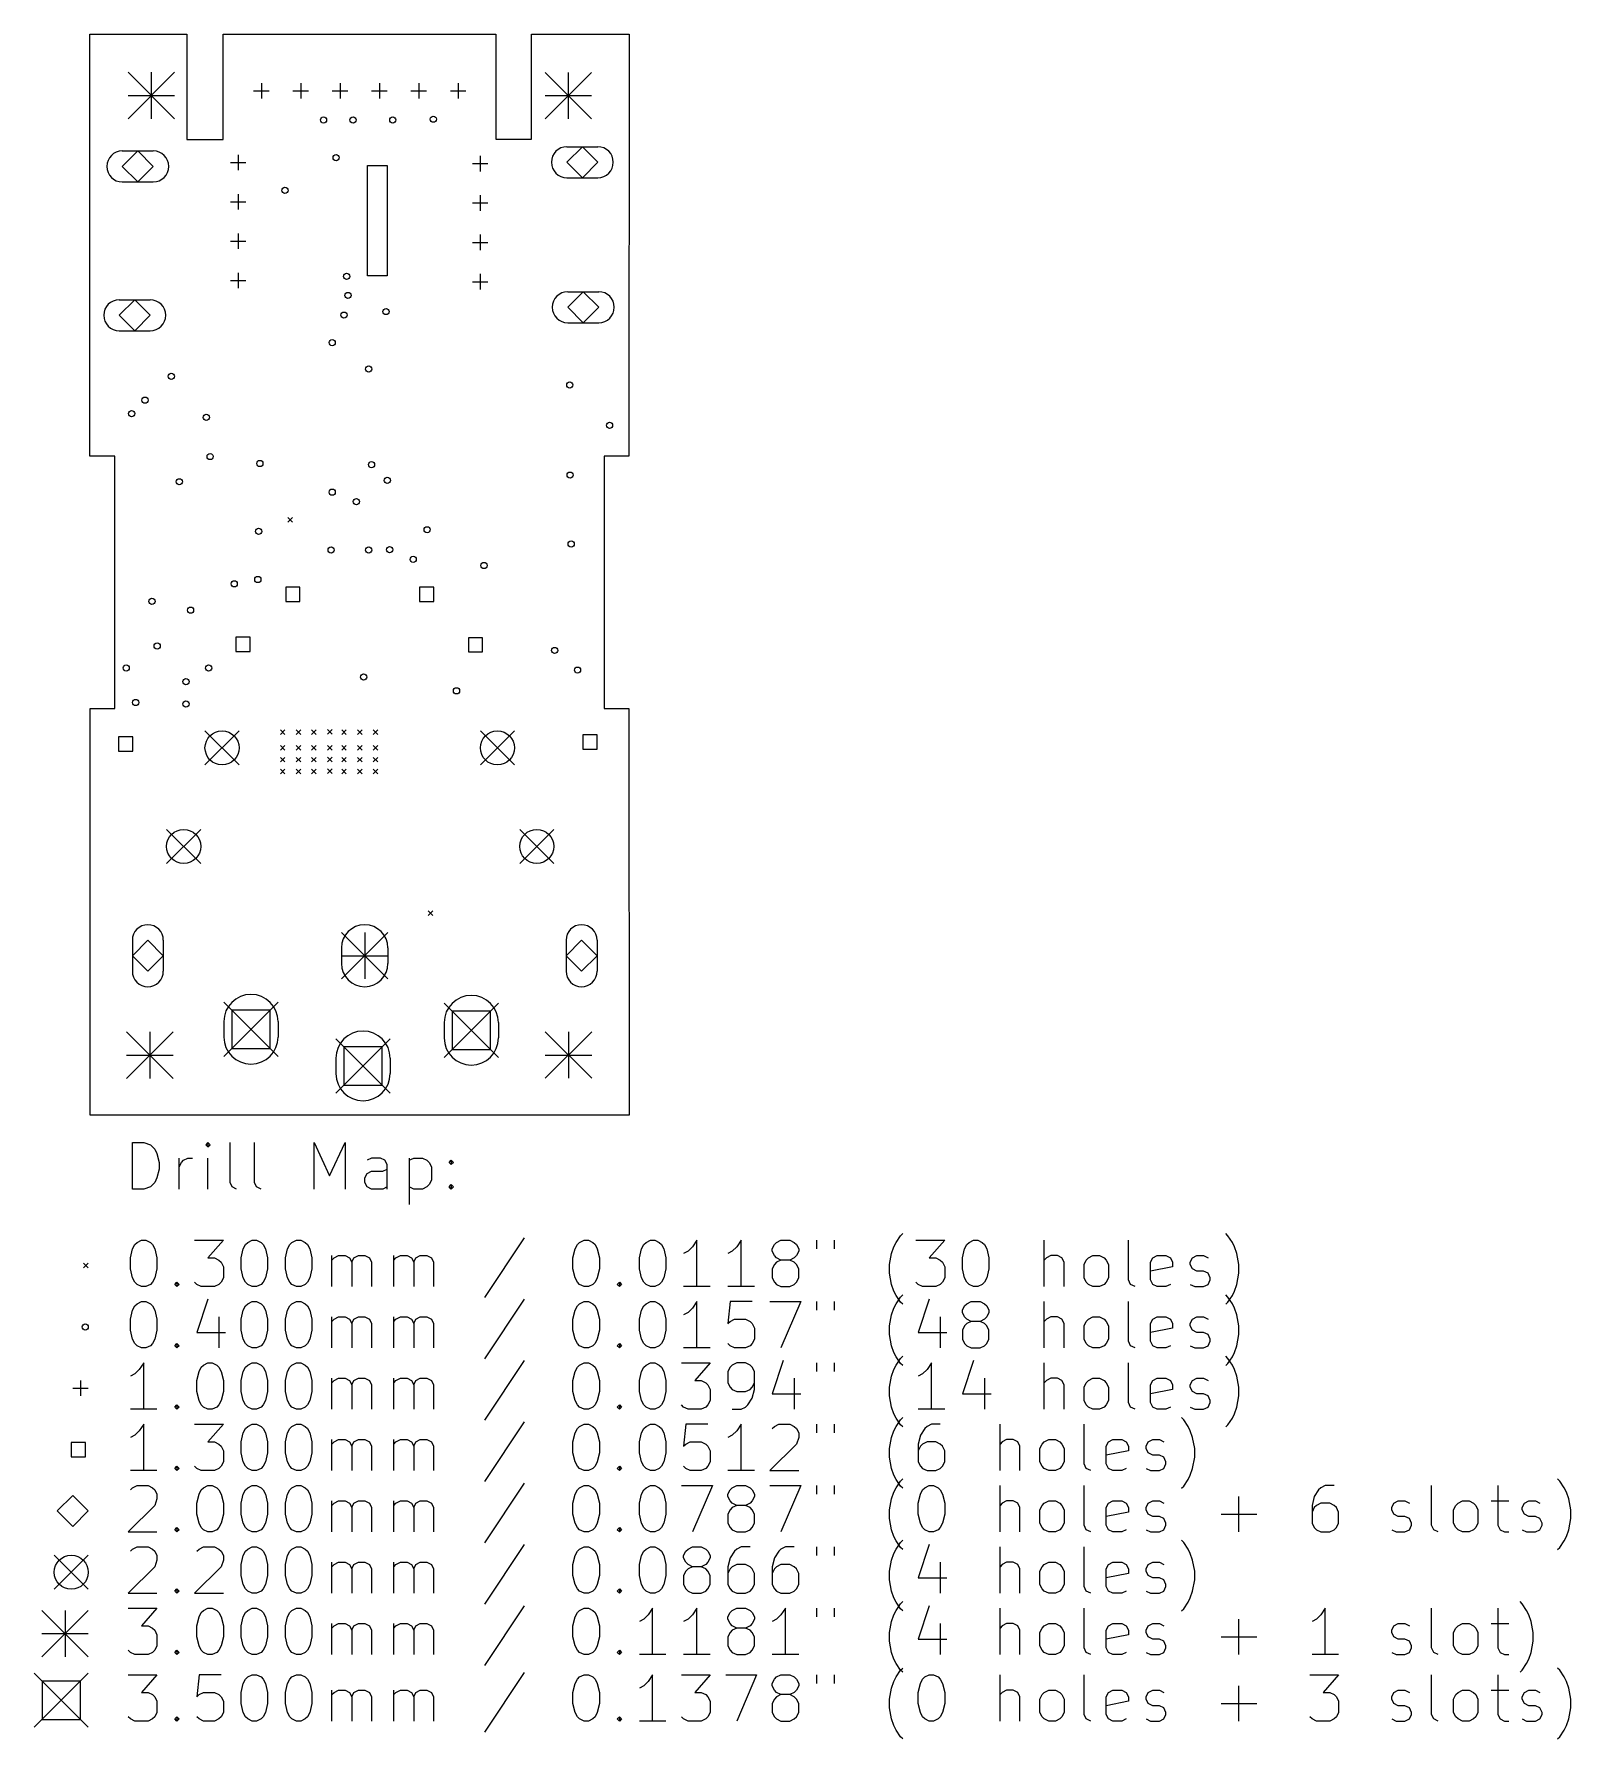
# Model space of a CAD drawing. Extents: x 124 to 223, y -167 to -57.
import ezdxf

# ---------------------------------------------------------------- set-up
doc = ezdxf.new("R2010")
doc.units = 0
doc.layers.add('BLACK', color=7, linetype='CONTINUOUS')

msp = doc.modelspace()

# ---------------------------------------------------------------- linework, layer by layer
at = {"layer": 'BLACK', "linetype": 'CONTINUOUS'}
for p, q in [((127.864, -84.036), (127.864, -56.786)), ((127.864, -56.786), (134.124, -56.794)), ((134.124, -56.794), (134.124, -63.586)), ((136.464, -56.794), (154.076, -56.794)), ((136.464, -63.586), (136.464, -56.794)), ((154.076, -56.794), (154.076, -63.576)), ((156.388, -56.794), (162.674, -56.794)), ((156.388, -63.576), (156.388, -56.794)), ((162.674, -56.794), (162.662, -84.036)), ((130.33, -59.25), (133.33, -62.25)), ((133.33, -59.25), (130.33, -62.25)), ((131.83, -59.25), (131.83, -62.25)), ((157.25, -59.26), (160.25, -62.26)), ((160.25, -59.26), (157.25, -62.26)), ((158.75, -59.26), (158.75, -62.26)), ((138.438, -60.452), (139.438, -60.452)), ((138.938, -59.952), (138.938, -60.952)), ((140.978, -60.452), (141.978, -60.452)), ((141.478, -59.952), (141.478, -60.952)), ((143.518, -60.452), (144.518, -60.452)), ((144.018, -59.952), (144.018, -60.952)), ((146.058, -60.452), (147.058, -60.452)), ((146.558, -59.952), (146.558, -60.952)), ((148.598, -60.452), (149.598, -60.452)), ((149.098, -59.952), (149.098, -60.952)), ((151.138, -60.452), (152.138, -60.452)), ((151.638, -59.952), (151.638, -60.952)), ((130.33, -60.75), (133.33, -60.75)), ((157.25, -60.76), (160.25, -60.76)), ((134.124, -63.586), (136.464, -63.586)), ((154.076, -63.576), (156.388, -63.576)), ((130.96, -64.33), (129.96, -65.33)), ((129.96, -64.33), (131.96, -64.33)), ((131.96, -65.33), (130.96, -64.33)), ((137.439, -64.575), (137.439, -65.575)), ((153.06, -64.651), (153.06, -65.651)), ((159.66, -64.06), (158.66, -65.06)), ((158.66, -64.06), (160.66, -64.06)), ((160.66, -65.06), (159.66, -64.06)), ((129.96, -65.33), (130.96, -66.33)), ((130.96, -66.33), (131.96, -65.33)), ((136.939, -65.075), (137.939, -65.075)), ((145.796, -65.278), (147.066, -65.278)), ((145.796, -72.39), (145.796, -65.278)), ((147.066, -65.278), (147.066, -72.39)), ((152.56, -65.151), (153.56, -65.151)), ((158.66, -65.06), (159.66, -66.06)), ((159.66, -66.06), (160.66, -65.06)), ((129.96, -66.33), (131.96, -66.33)), ((137.439, -67.115), (137.439, -68.115)), ((158.66, -66.06), (160.66, -66.06)), ((136.939, -67.615), (137.939, -67.615)), ((152.56, -67.691), (153.56, -67.691)), ((153.06, -67.191), (153.06, -68.191)), ((136.939, -70.155), (137.939, -70.155)), ((137.439, -69.655), (137.439, -70.655)), ((152.56, -70.231), (153.56, -70.231)), ((153.06, -69.731), (153.06, -70.731)), ((137.439, -72.195), (137.439, -73.195)), ((147.066, -72.39), (145.796, -72.39)), ((153.06, -72.271), (153.06, -73.271)), ((136.939, -72.695), (137.939, -72.695)), ((152.56, -72.771), (153.56, -72.771)), ((159.72, -73.422), (158.72, -74.422)), ((158.72, -73.422), (160.72, -73.422)), ((160.72, -74.422), (159.72, -73.422)), ((130.76, -73.94), (129.76, -74.94)), ((129.76, -73.94), (131.76, -73.94)), ((131.76, -74.94), (130.76, -73.94)), ((158.72, -74.422), (159.72, -75.422)), ((159.72, -75.422), (160.72, -74.422)), ((129.76, -74.94), (130.76, -75.94)), ((129.76, -75.94), (131.76, -75.94)), ((130.76, -75.94), (131.76, -74.94)), ((158.72, -75.422), (160.72, -75.422)), ((129.474, -84.036), (127.864, -84.036)), ((129.474, -100.337), (129.474, -84.036)), ((161.074, -84.036), (161.074, -100.337)), ((162.662, -84.036), (161.074, -84.036)), ((140.64, -87.99), (140.94, -88.29)), ((140.94, -87.99), (140.64, -88.29)), ((141.43, -92.504), (140.51, -92.504)), ((140.51, -92.504), (140.51, -93.424)), ((140.51, -93.424), (141.43, -93.424)), ((141.43, -93.424), (141.43, -92.504)), ((150.066, -92.504), (149.146, -92.504)), ((149.146, -92.504), (149.146, -93.424)), ((149.146, -93.424), (150.066, -93.424)), ((150.066, -93.424), (150.066, -92.504)), ((138.21, -95.72), (137.29, -95.72)), ((137.29, -95.72), (137.29, -96.64)), ((138.21, -96.64), (138.21, -95.72)), ((137.29, -96.64), (138.21, -96.64)), ((153.22, -95.76), (152.3, -95.76)), ((152.3, -95.76), (152.3, -96.68)), ((152.3, -96.68), (153.22, -96.68)), ((153.22, -96.68), (153.22, -95.76)), ((127.889, -100.337), (129.474, -100.337)), ((127.889, -126.594), (127.889, -100.337)), ((161.074, -100.337), (162.662, -100.337)), ((162.662, -100.337), (162.674, -126.594)), ((130.635, -102.156), (129.715, -102.156)), ((129.715, -102.156), (129.715, -103.076)), ((130.635, -103.076), (130.635, -102.156)), ((135.298, -101.77), (137.498, -103.97)), ((137.498, -101.77), (135.298, -103.97)), ((140.162, -101.704), (140.462, -102.004)), ((140.462, -101.704), (140.162, -102.004)), ((141.192, -101.704), (141.492, -102.004)), ((141.492, -101.704), (141.192, -102.004)), ((142.182, -101.704), (142.482, -102.004)), ((142.482, -101.704), (142.182, -102.004)), ((143.202, -101.694), (143.502, -101.994)), ((143.502, -101.694), (143.202, -101.994)), ((144.122, -101.704), (144.422, -102.004)), ((144.422, -101.704), (144.122, -102.004)), ((145.138, -101.704), (145.438, -102.004)), ((145.438, -101.704), (145.138, -102.004)), ((146.154, -101.704), (146.454, -102.004)), ((146.454, -101.704), (146.154, -102.004)), ((153.078, -101.77), (155.278, -103.97)), ((155.278, -101.77), (153.078, -103.97)), ((160.607, -102.029), (159.687, -102.029)), ((159.687, -102.029), (159.687, -102.949)), ((160.607, -102.949), (160.607, -102.029)), ((129.715, -103.076), (130.635, -103.076)), ((140.162, -102.72), (140.462, -103.02)), ((140.462, -102.72), (140.162, -103.02)), ((141.192, -102.72), (141.492, -103.02)), ((141.492, -102.72), (141.192, -103.02)), ((142.182, -102.72), (142.482, -103.02)), ((142.482, -102.72), (142.182, -103.02)), ((143.202, -102.71), (143.502, -103.01)), ((143.502, -102.71), (143.202, -103.01)), ((144.122, -102.72), (144.422, -103.02)), ((144.422, -102.72), (144.122, -103.02)), ((145.138, -102.72), (145.438, -103.02)), ((145.438, -102.72), (145.138, -103.02)), ((146.154, -102.72), (146.454, -103.02)), ((146.454, -102.72), (146.154, -103.02)), ((159.687, -102.949), (160.607, -102.949)), ((140.162, -103.482), (140.462, -103.782)), ((140.462, -103.482), (140.162, -103.782)), ((140.162, -104.244), (140.462, -104.544)), ((140.462, -104.244), (140.162, -104.544)), ((141.192, -103.482), (141.492, -103.782)), ((141.492, -103.482), (141.192, -103.782)), ((141.192, -104.244), (141.492, -104.544)), ((141.492, -104.244), (141.192, -104.544)), ((142.182, -103.482), (142.482, -103.782)), ((142.482, -103.482), (142.182, -103.782)), ((142.182, -104.244), (142.482, -104.544)), ((142.482, -104.244), (142.182, -104.544)), ((143.202, -103.472), (143.502, -103.772)), ((143.502, -103.472), (143.202, -103.772)), ((143.202, -104.234), (143.502, -104.534)), ((143.502, -104.234), (143.202, -104.534)), ((144.122, -103.482), (144.422, -103.782)), ((144.422, -103.482), (144.122, -103.782)), ((144.122, -104.244), (144.422, -104.544)), ((144.422, -104.244), (144.122, -104.544)), ((145.138, -103.482), (145.438, -103.782)), ((145.438, -103.482), (145.138, -103.782)), ((145.138, -104.244), (145.438, -104.544)), ((145.438, -104.244), (145.138, -104.544)), ((146.154, -103.482), (146.454, -103.782)), ((146.454, -103.482), (146.154, -103.782)), ((146.154, -104.244), (146.454, -104.544)), ((146.454, -104.244), (146.154, -104.544)), ((132.82, -108.13), (135.02, -110.33)), ((135.02, -108.13), (132.82, -110.33)), ((155.618, -108.13), (157.818, -110.33)), ((157.818, -108.13), (155.618, -110.33)), ((149.71, -113.388), (150.01, -113.688)), ((150.01, -113.388), (149.71, -113.688)), ((131.607, -115.288), (130.607, -116.288)), ((130.607, -115.288), (130.607, -117.288)), ((132.607, -116.288), (131.607, -115.288)), ((132.607, -115.288), (132.607, -117.288)), ((144.107, -114.788), (147.107, -117.788)), ((147.107, -114.788), (144.107, -117.788)), ((145.607, -114.788), (145.607, -117.788)), ((159.607, -115.288), (158.607, -116.288)), ((158.607, -115.288), (158.607, -117.288)), ((160.607, -116.288), (159.607, -115.288)), ((160.607, -115.288), (160.607, -117.288)), ((130.607, -116.288), (131.607, -117.288)), ((131.607, -117.288), (132.607, -116.288)), ((144.107, -115.788), (144.107, -116.788)), ((144.107, -116.288), (147.107, -116.288)), ((147.107, -115.788), (147.107, -116.788)), ((158.607, -116.288), (159.607, -117.288)), ((159.607, -117.288), (160.607, -116.288)), ((136.516, -119.288), (140.016, -122.788)), ((140.016, -119.288), (136.516, -122.788)), ((139.504, -119.8), (137.029, -119.8)), ((137.029, -119.8), (137.029, -122.275)), ((139.504, -122.275), (139.504, -119.8)), ((150.74, -119.351), (154.24, -122.851)), ((154.24, -119.351), (150.74, -122.851)), ((153.728, -119.864), (151.253, -119.864)), ((151.253, -119.864), (151.253, -122.339)), ((153.728, -122.339), (153.728, -119.864)), ((136.516, -120.538), (136.516, -121.538)), ((140.016, -120.538), (140.016, -121.538)), ((150.74, -120.601), (150.74, -121.601)), ((154.24, -120.601), (154.24, -121.601)), ((130.24, -121.21), (133.24, -124.21)), ((133.24, -121.21), (130.24, -124.21)), ((131.74, -121.21), (131.74, -124.21)), ((143.755, -121.653), (147.255, -125.153)), ((147.255, -121.653), (143.755, -125.153)), ((146.743, -122.166), (144.268, -122.166)), ((144.268, -122.166), (144.268, -124.641)), ((146.743, -124.641), (146.743, -122.166)), ((157.27, -121.2), (160.27, -124.2)), ((160.27, -121.2), (157.27, -124.2)), ((158.77, -121.2), (158.77, -124.2)), ((130.24, -122.71), (133.24, -122.71)), ((137.029, -122.275), (139.504, -122.275)), ((143.755, -122.903), (143.755, -123.903)), ((147.255, -122.903), (147.255, -123.903)), ((151.253, -122.339), (153.728, -122.339)), ((157.27, -122.7), (160.27, -122.7)), ((144.268, -124.641), (146.743, -124.641)), ((162.674, -126.594), (127.889, -126.594)), ((130.628, -131.351), (130.628, -128.351)), ((130.628, -128.351), (131.342, -128.351)), ((131.342, -128.351), (131.771, -128.494)), ((131.771, -128.494), (132.056, -128.779)), ((132.056, -128.779), (132.199, -129.065)), ((135.485, -128.351), (135.342, -128.494)), ((135.342, -128.494), (135.485, -128.636)), ((135.628, -128.494), (135.485, -128.351)), ((135.485, -128.351), (135.485, -128.636)), ((135.485, -128.636), (135.628, -128.494)), ((136.914, -130.922), (136.914, -128.351)), ((138.485, -130.922), (138.485, -128.351)), ((142.342, -131.351), (142.342, -128.351)), ((142.342, -128.351), (143.342, -130.494)), ((143.342, -130.494), (144.342, -128.351)), ((144.342, -128.351), (144.342, -131.351)), ((132.199, -129.065), (132.342, -129.636)), ((132.342, -129.636), (132.342, -130.065)), ((133.628, -131.351), (133.628, -129.351)), ((133.628, -129.922), (133.771, -129.636)), ((133.771, -129.636), (133.914, -129.494)), ((133.914, -129.494), (134.199, -129.351)), ((134.199, -129.351), (134.485, -129.351)), ((135.485, -131.351), (135.485, -129.351)), ((146.056, -129.351), (145.771, -129.494)), ((146.628, -129.351), (146.056, -129.351)), ((146.914, -129.494), (146.628, -129.351)), ((147.056, -129.779), (146.914, -129.494)), ((147.056, -131.351), (147.056, -129.779)), ((148.485, -129.351), (148.485, -132.351)), ((148.485, -129.494), (148.771, -129.351)), ((148.771, -129.351), (149.342, -129.351)), ((149.342, -129.351), (149.628, -129.494)), ((149.628, -129.494), (149.771, -129.636)), ((149.771, -129.636), (149.914, -129.922)), ((151.056, -129.636), (151.199, -129.494)), ((151.199, -129.779), (151.056, -129.636)), ((151.199, -129.494), (151.342, -129.636)), ((151.199, -129.494), (151.199, -129.779)), ((151.342, -129.636), (151.199, -129.779)), ((132.056, -130.922), (131.771, -131.208)), ((132.199, -130.636), (132.056, -130.922)), ((132.342, -130.065), (132.199, -130.636)), ((137.056, -131.208), (136.914, -130.922)), ((138.628, -131.208), (138.485, -130.922)), ((145.628, -130.636), (145.771, -130.351)), ((145.628, -130.922), (145.628, -130.636)), ((145.771, -131.208), (145.628, -130.922)), ((145.771, -130.351), (146.056, -130.208)), ((146.056, -130.208), (146.771, -130.208)), ((146.771, -130.208), (147.056, -130.065)), ((149.914, -130.779), (149.771, -131.065)), ((149.914, -129.922), (149.914, -130.779)), ((131.342, -131.351), (130.628, -131.351)), ((131.771, -131.208), (131.342, -131.351)), ((137.342, -131.351), (137.056, -131.208)), ((138.914, -131.351), (138.628, -131.208)), ((146.056, -131.351), (145.771, -131.208)), ((146.771, -131.351), (146.056, -131.351)), ((147.056, -131.208), (146.771, -131.351)), ((148.771, -131.351), (148.485, -131.208)), ((149.342, -131.351), (148.771, -131.351)), ((149.628, -131.208), (149.342, -131.351)), ((149.771, -131.065), (149.628, -131.208)), ((151.056, -131.208), (151.199, -131.065)), ((151.199, -131.351), (151.056, -131.208)), ((151.199, -131.065), (151.342, -131.208)), ((151.199, -131.065), (151.199, -131.351)), ((151.342, -131.208), (151.199, -131.351)), ((180.199, -134.365), (180.342, -134.222)), ((201.342, -134.365), (201.199, -134.222)), ((130.485, -135.794), (130.628, -135.222)), ((130.628, -135.222), (130.771, -134.936)), ((130.771, -134.936), (130.914, -134.794)), ((130.914, -134.794), (131.199, -134.651)), ((131.199, -134.651), (131.485, -134.651)), ((131.485, -134.651), (131.771, -134.794)), ((131.771, -134.794), (131.914, -134.936)), ((131.914, -134.936), (132.056, -135.222)), ((132.056, -135.222), (132.199, -135.794)), ((134.628, -134.651), (136.485, -134.651)), ((136.485, -134.651), (135.485, -135.794)), ((137.628, -135.794), (137.771, -135.222)), ((137.771, -135.222), (137.914, -134.936)), ((137.914, -134.936), (138.056, -134.794)), ((138.056, -134.794), (138.342, -134.651)), ((138.342, -134.651), (138.628, -134.651)), ((138.628, -134.651), (138.914, -134.794)), ((138.914, -134.794), (139.056, -134.936)), ((139.056, -134.936), (139.199, -135.222)), ((139.199, -135.222), (139.342, -135.794)), ((140.485, -135.794), (140.628, -135.222)), ((140.628, -135.222), (140.771, -134.936)), ((140.771, -134.936), (140.914, -134.794)), ((140.914, -134.794), (141.199, -134.651)), ((141.199, -134.651), (141.485, -134.651)), ((141.485, -134.651), (141.771, -134.794)), ((141.771, -134.794), (141.914, -134.936)), ((141.914, -134.936), (142.056, -135.222)), ((142.056, -135.222), (142.199, -135.794)), ((155.914, -134.508), (153.342, -138.365)), ((159.056, -135.794), (159.199, -135.222)), ((159.199, -135.222), (159.342, -134.936)), ((159.342, -134.936), (159.485, -134.794)), ((159.485, -134.794), (159.771, -134.651)), ((159.771, -134.651), (160.056, -134.651)), ((160.056, -134.651), (160.342, -134.794)), ((160.342, -134.794), (160.485, -134.936)), ((160.485, -134.936), (160.628, -135.222)), ((160.628, -135.222), (160.771, -135.794)), ((163.342, -135.794), (163.485, -135.222)), ((163.485, -135.222), (163.628, -134.936)), ((163.628, -134.936), (163.771, -134.794)), ((163.771, -134.794), (164.056, -134.651)), ((164.056, -134.651), (164.342, -134.651)), ((164.342, -134.651), (164.628, -134.794)), ((164.628, -134.794), (164.771, -134.936)), ((164.771, -134.936), (164.914, -135.222)), ((164.914, -135.222), (165.056, -135.794)), ((166.485, -135.365), (166.199, -135.508)), ((166.771, -135.079), (166.485, -135.365)), ((167.056, -134.651), (166.771, -135.079)), ((167.056, -137.651), (167.056, -134.651)), ((169.342, -135.365), (169.056, -135.508)), ((169.628, -135.079), (169.342, -135.365)), ((169.914, -134.651), (169.628, -135.079)), ((169.914, -137.651), (169.914, -134.651)), ((171.914, -135.222), (172.056, -134.936)), ((171.914, -135.365), (171.914, -135.222)), ((172.056, -135.651), (171.914, -135.365)), ((172.056, -134.936), (172.199, -134.794)), ((172.199, -134.794), (172.485, -134.651)), ((172.485, -134.651), (173.056, -134.651)), ((173.056, -134.651), (173.342, -134.794)), ((173.342, -134.794), (173.485, -134.936)), ((173.485, -134.936), (173.628, -135.222)), ((173.628, -135.365), (173.485, -135.651)), ((173.628, -135.222), (173.628, -135.365)), ((174.771, -134.651), (174.771, -135.222)), ((175.914, -134.651), (175.914, -135.222)), ((179.628, -135.508), (179.771, -135.079)), ((179.771, -135.079), (179.914, -134.794)), ((179.914, -134.794), (180.199, -134.365)), ((181.199, -134.651), (183.056, -134.651)), ((183.056, -134.651), (182.056, -135.794)), ((184.199, -135.794), (184.342, -135.222)), ((184.342, -135.222), (184.485, -134.936)), ((184.485, -134.936), (184.628, -134.794)), ((184.628, -134.794), (184.914, -134.651)), ((184.914, -134.651), (185.199, -134.651)), ((185.199, -134.651), (185.485, -134.794)), ((185.485, -134.794), (185.628, -134.936)), ((185.628, -134.936), (185.771, -135.222)), ((185.771, -135.222), (185.914, -135.794)), ((189.485, -137.651), (189.485, -134.651)), ((194.914, -137.222), (194.914, -134.651)), ((201.628, -134.794), (201.342, -134.365)), ((201.771, -135.079), (201.628, -134.794)), ((201.914, -135.508), (201.771, -135.079)), ((127.464, -136.144), (127.764, -136.444)), ((127.764, -136.144), (127.464, -136.444)), ((130.485, -136.508), (130.485, -135.794)), ((132.199, -135.794), (132.199, -136.508)), ((135.485, -135.794), (135.914, -135.794)), ((135.914, -135.794), (136.199, -135.936)), ((136.199, -135.936), (136.342, -136.079)), ((136.342, -136.079), (136.485, -136.365)), ((136.485, -136.365), (136.485, -137.079)), ((137.628, -136.508), (137.628, -135.794)), ((139.342, -135.794), (139.342, -136.508)), ((140.485, -136.508), (140.485, -135.794)), ((142.199, -135.794), (142.199, -136.508)), ((143.485, -137.651), (143.485, -135.651)), ((143.485, -135.936), (143.628, -135.794)), ((143.628, -135.794), (143.914, -135.651)), ((143.914, -135.651), (144.342, -135.651)), ((144.342, -135.651), (144.628, -135.794)), ((144.628, -135.794), (144.771, -136.079)), ((144.771, -136.079), (144.914, -135.794)), ((144.771, -136.079), (144.771, -137.651)), ((144.914, -135.794), (145.199, -135.651)), ((145.199, -135.651), (145.628, -135.651)), ((145.628, -135.651), (145.914, -135.794)), ((145.914, -135.794), (146.056, -136.079)), ((146.056, -136.079), (146.056, -137.651)), ((147.485, -137.651), (147.485, -135.651)), ((147.485, -135.936), (147.628, -135.794)), ((147.628, -135.794), (147.914, -135.651)), ((147.914, -135.651), (148.342, -135.651)), ((148.342, -135.651), (148.628, -135.794)), ((148.628, -135.794), (148.771, -136.079)), ((148.771, -136.079), (148.914, -135.794)), ((148.771, -136.079), (148.771, -137.651)), ((148.914, -135.794), (149.199, -135.651)), ((149.199, -135.651), (149.628, -135.651)), ((149.628, -135.651), (149.914, -135.794)), ((149.914, -135.794), (150.056, -136.079)), ((150.056, -136.079), (150.056, -137.651)), ((159.056, -136.508), (159.056, -135.794)), ((160.771, -135.794), (160.771, -136.508)), ((163.342, -136.508), (163.342, -135.794)), ((165.056, -135.794), (165.056, -136.508)), ((172.056, -136.222), (171.914, -136.508)), ((172.199, -135.794), (172.056, -135.651)), ((172.199, -136.079), (172.056, -136.222)), ((172.485, -135.936), (172.199, -135.794)), ((172.485, -135.936), (172.199, -136.079)), ((173.056, -135.936), (172.485, -135.936)), ((173.342, -135.794), (173.056, -135.936)), ((173.342, -136.079), (173.056, -135.936)), ((173.485, -135.651), (173.342, -135.794)), ((173.485, -136.222), (173.342, -136.079)), ((173.628, -136.508), (173.485, -136.222)), ((179.485, -136.222), (179.628, -135.508)), ((179.485, -136.794), (179.485, -136.222)), ((182.056, -135.794), (182.485, -135.794)), ((182.485, -135.794), (182.771, -135.936)), ((182.771, -135.936), (182.914, -136.079)), ((182.914, -136.079), (183.056, -136.365)), ((183.056, -136.365), (183.056, -137.079)), ((184.199, -136.508), (184.199, -135.794)), ((185.914, -135.794), (185.914, -136.508)), ((189.628, -135.794), (189.485, -135.936)), ((189.914, -135.651), (189.628, -135.794)), ((190.342, -135.651), (189.914, -135.651)), ((190.628, -135.794), (190.342, -135.651)), ((190.771, -136.079), (190.628, -135.794)), ((190.771, -137.651), (190.771, -136.079)), ((192.056, -136.222), (192.199, -135.936)), ((192.056, -137.079), (192.056, -136.222)), ((192.199, -135.936), (192.342, -135.794)), ((192.342, -135.794), (192.628, -135.651)), ((192.628, -135.651), (193.056, -135.651)), ((193.056, -135.651), (193.342, -135.794)), ((193.342, -135.794), (193.485, -135.936)), ((193.485, -135.936), (193.628, -136.222)), ((193.628, -136.222), (193.628, -137.079)), ((196.342, -136.079), (196.485, -135.794)), ((196.342, -137.222), (196.342, -136.079)), ((197.771, -136.365), (196.342, -136.651)), ((196.485, -135.794), (196.771, -135.651)), ((196.771, -135.651), (197.342, -135.651)), ((197.342, -135.651), (197.628, -135.794)), ((197.628, -135.794), (197.771, -136.079)), ((197.771, -136.079), (197.771, -136.365)), ((198.914, -136.079), (199.056, -135.794)), ((198.914, -136.222), (198.914, -136.079)), ((199.056, -136.508), (198.914, -136.222)), ((199.056, -135.794), (199.342, -135.651)), ((199.342, -135.651), (199.771, -135.651)), ((199.771, -135.651), (200.056, -135.794)), ((202.056, -136.222), (201.914, -135.508)), ((202.056, -136.794), (202.056, -136.222)), ((130.628, -137.079), (130.485, -136.508)), ((130.771, -137.365), (130.628, -137.079)), ((130.914, -137.508), (130.771, -137.365)), ((131.199, -137.651), (130.914, -137.508)), ((131.771, -137.508), (131.485, -137.651)), ((131.914, -137.365), (131.771, -137.508)), ((132.056, -137.079), (131.914, -137.365)), ((132.199, -136.508), (132.056, -137.079)), ((133.342, -137.508), (133.485, -137.365)), ((133.485, -137.651), (133.342, -137.508)), ((133.485, -137.365), (133.628, -137.508)), ((133.485, -137.365), (133.485, -137.651)), ((133.628, -137.508), (133.485, -137.651)), ((134.771, -137.508), (134.628, -137.365)), ((135.056, -137.651), (134.771, -137.508)), ((136.199, -137.508), (135.914, -137.651)), ((136.342, -137.365), (136.199, -137.508)), ((136.485, -137.079), (136.342, -137.365)), ((137.771, -137.079), (137.628, -136.508)), ((137.914, -137.365), (137.771, -137.079)), ((138.056, -137.508), (137.914, -137.365)), ((138.342, -137.651), (138.056, -137.508)), ((138.914, -137.508), (138.628, -137.651)), ((139.056, -137.365), (138.914, -137.508)), ((139.199, -137.079), (139.056, -137.365)), ((139.342, -136.508), (139.199, -137.079)), ((140.628, -137.079), (140.485, -136.508)), ((140.771, -137.365), (140.628, -137.079)), ((140.914, -137.508), (140.771, -137.365)), ((141.199, -137.651), (140.914, -137.508)), ((141.771, -137.508), (141.485, -137.651)), ((141.914, -137.365), (141.771, -137.508)), ((142.056, -137.079), (141.914, -137.365)), ((142.199, -136.508), (142.056, -137.079)), ((159.199, -137.079), (159.056, -136.508)), ((159.342, -137.365), (159.199, -137.079)), ((159.485, -137.508), (159.342, -137.365)), ((159.771, -137.651), (159.485, -137.508)), ((160.342, -137.508), (160.056, -137.651)), ((160.485, -137.365), (160.342, -137.508)), ((160.628, -137.079), (160.485, -137.365)), ((160.771, -136.508), (160.628, -137.079)), ((161.914, -137.508), (162.056, -137.365)), ((162.056, -137.651), (161.914, -137.508)), ((162.056, -137.365), (162.199, -137.508)), ((162.056, -137.365), (162.056, -137.651)), ((162.199, -137.508), (162.056, -137.651)), ((163.485, -137.079), (163.342, -136.508)), ((163.628, -137.365), (163.485, -137.079)), ((163.771, -137.508), (163.628, -137.365)), ((164.056, -137.651), (163.771, -137.508)), ((164.628, -137.508), (164.342, -137.651)), ((164.771, -137.365), (164.628, -137.508)), ((164.914, -137.079), (164.771, -137.365)), ((165.056, -136.508), (164.914, -137.079)), ((171.914, -136.508), (171.914, -137.079)), ((171.914, -137.079), (172.056, -137.365)), ((172.056, -137.365), (172.199, -137.508)), ((172.199, -137.508), (172.485, -137.651)), ((173.056, -137.651), (173.342, -137.508)), ((173.342, -137.508), (173.485, -137.365)), ((173.485, -137.365), (173.628, -137.079)), ((173.628, -137.079), (173.628, -136.508)), ((179.628, -137.508), (179.485, -136.794)), ((179.771, -137.936), (179.628, -137.508)), ((181.342, -137.508), (181.199, -137.365)), ((181.628, -137.651), (181.342, -137.508)), ((182.771, -137.508), (182.485, -137.651)), ((182.914, -137.365), (182.771, -137.508)), ((183.056, -137.079), (182.914, -137.365)), ((184.342, -137.079), (184.199, -136.508)), ((184.485, -137.365), (184.342, -137.079)), ((184.628, -137.508), (184.485, -137.365)), ((184.914, -137.651), (184.628, -137.508)), ((185.485, -137.508), (185.199, -137.651)), ((185.628, -137.365), (185.485, -137.508)), ((185.771, -137.079), (185.628, -137.365)), ((185.914, -136.508), (185.771, -137.079)), ((192.199, -137.365), (192.056, -137.079)), ((192.342, -137.508), (192.199, -137.365)), ((192.628, -137.651), (192.342, -137.508)), ((193.342, -137.508), (193.056, -137.651)), ((193.485, -137.365), (193.342, -137.508)), ((193.628, -137.079), (193.485, -137.365)), ((195.056, -137.508), (194.914, -137.222)), ((195.342, -137.651), (195.056, -137.508)), ((196.485, -137.508), (196.342, -137.222)), ((196.771, -137.651), (196.485, -137.508)), ((197.628, -137.508), (197.342, -137.651)), ((198.914, -137.508), (199.199, -137.651)), ((199.342, -136.651), (199.056, -136.508)), ((199.771, -136.651), (199.342, -136.651)), ((200.056, -136.794), (199.771, -136.651)), ((199.771, -137.651), (200.056, -137.508)), ((200.199, -137.079), (200.056, -136.794)), ((200.056, -137.508), (200.199, -137.222)), ((200.199, -137.222), (200.199, -137.079)), ((201.771, -137.936), (201.914, -137.508)), ((201.914, -137.508), (202.056, -136.794)), ((130.914, -138.754), (131.199, -138.611)), ((131.485, -137.651), (131.199, -137.651)), ((131.199, -138.611), (131.485, -138.611)), ((131.485, -138.611), (131.771, -138.754)), ((135.485, -138.468), (134.771, -140.611)), ((135.914, -137.651), (135.056, -137.651)), ((138.056, -138.754), (138.342, -138.611)), ((138.628, -137.651), (138.342, -137.651)), ((138.342, -138.611), (138.628, -138.611)), ((138.628, -138.611), (138.914, -138.754)), ((140.914, -138.754), (141.199, -138.611)), ((141.485, -137.651), (141.199, -137.651)), ((141.199, -138.611), (141.485, -138.611)), ((141.485, -138.611), (141.771, -138.754)), ((155.914, -138.468), (153.342, -142.325)), ((159.485, -138.754), (159.771, -138.611)), ((160.056, -137.651), (159.771, -137.651)), ((159.771, -138.611), (160.056, -138.611)), ((160.056, -138.611), (160.342, -138.754)), ((163.771, -138.754), (164.056, -138.611)), ((164.342, -137.651), (164.056, -137.651)), ((164.056, -138.611), (164.342, -138.611)), ((164.342, -138.611), (164.628, -138.754)), ((167.914, -137.651), (166.199, -137.651)), ((167.056, -138.611), (166.771, -139.039)), ((167.056, -141.611), (167.056, -138.611)), ((170.771, -137.651), (169.056, -137.651)), ((169.199, -138.611), (169.056, -140.039)), ((170.628, -138.611), (169.199, -138.611)), ((171.771, -138.611), (173.771, -138.611)), ((172.485, -137.651), (173.056, -137.651)), ((173.771, -138.611), (172.485, -141.611)), ((174.771, -138.611), (174.771, -139.182)), ((175.914, -138.611), (175.914, -139.182)), ((179.914, -138.222), (179.771, -137.936)), ((180.199, -138.651), (179.914, -138.222)), ((179.914, -138.754), (180.199, -138.325)), ((180.199, -138.325), (180.342, -138.182)), ((180.342, -138.794), (180.199, -138.651)), ((182.056, -138.468), (181.342, -140.611)), ((182.485, -137.651), (181.628, -137.651)), ((184.485, -138.754), (184.771, -138.611)), ((184.771, -138.611), (185.342, -138.611)), ((185.199, -137.651), (184.914, -137.651)), ((185.342, -138.611), (185.628, -138.754)), ((189.485, -141.611), (189.485, -138.611)), ((193.056, -137.651), (192.628, -137.651)), ((194.914, -141.182), (194.914, -138.611)), ((197.342, -137.651), (196.771, -137.651)), ((199.199, -137.651), (199.771, -137.651)), ((201.342, -138.325), (201.199, -138.182)), ((201.199, -138.794), (201.342, -138.651)), ((201.342, -138.651), (201.628, -138.222)), ((201.628, -138.754), (201.342, -138.325)), ((201.628, -138.222), (201.771, -137.936)), ((130.485, -139.754), (130.628, -139.182)), ((130.485, -140.468), (130.485, -139.754)), ((130.628, -139.182), (130.771, -138.896)), ((130.771, -138.896), (130.914, -138.754)), ((131.771, -138.754), (131.914, -138.896)), ((131.914, -138.896), (132.056, -139.182)), ((132.056, -139.182), (132.199, -139.754)), ((132.199, -139.754), (132.199, -140.468)), ((136.199, -139.611), (136.199, -141.611)), ((137.628, -139.754), (137.771, -139.182)), ((137.628, -140.468), (137.628, -139.754)), ((137.771, -139.182), (137.914, -138.896)), ((137.914, -138.896), (138.056, -138.754)), ((138.914, -138.754), (139.056, -138.896)), ((139.056, -138.896), (139.199, -139.182)), ((139.199, -139.182), (139.342, -139.754)), ((139.342, -139.754), (139.342, -140.468)), ((140.485, -139.754), (140.628, -139.182)), ((140.485, -140.468), (140.485, -139.754)), ((140.628, -139.182), (140.771, -138.896)), ((140.771, -138.896), (140.914, -138.754)), ((141.771, -138.754), (141.914, -138.896)), ((141.914, -138.896), (142.056, -139.182)), ((142.056, -139.182), (142.199, -139.754)), ((142.199, -139.754), (142.199, -140.468)), ((143.485, -141.611), (143.485, -139.611)), ((143.485, -139.896), (143.628, -139.754)), ((143.628, -139.754), (143.914, -139.611)), ((143.914, -139.611), (144.342, -139.611)), ((144.342, -139.611), (144.628, -139.754)), ((144.628, -139.754), (144.771, -140.039)), ((144.771, -140.039), (144.914, -139.754)), ((144.914, -139.754), (145.199, -139.611)), ((145.199, -139.611), (145.628, -139.611)), ((145.628, -139.611), (145.914, -139.754)), ((145.914, -139.754), (146.056, -140.039)), ((147.485, -141.611), (147.485, -139.611)), ((147.485, -139.896), (147.628, -139.754)), ((147.628, -139.754), (147.914, -139.611)), ((147.914, -139.611), (148.342, -139.611)), ((148.342, -139.611), (148.628, -139.754)), ((148.628, -139.754), (148.771, -140.039)), ((148.771, -140.039), (148.914, -139.754)), ((148.914, -139.754), (149.199, -139.611)), ((149.199, -139.611), (149.628, -139.611)), ((149.628, -139.611), (149.914, -139.754)), ((149.914, -139.754), (150.056, -140.039)), ((159.056, -139.754), (159.199, -139.182)), ((159.056, -140.468), (159.056, -139.754)), ((159.199, -139.182), (159.342, -138.896)), ((159.342, -138.896), (159.485, -138.754)), ((160.342, -138.754), (160.485, -138.896)), ((160.485, -138.896), (160.628, -139.182)), ((160.628, -139.182), (160.771, -139.754)), ((160.771, -139.754), (160.771, -140.468)), ((163.342, -139.754), (163.485, -139.182)), ((163.342, -140.468), (163.342, -139.754)), ((163.485, -139.182), (163.628, -138.896)), ((163.628, -138.896), (163.771, -138.754)), ((164.628, -138.754), (164.771, -138.896)), ((164.771, -138.896), (164.914, -139.182)), ((164.914, -139.182), (165.056, -139.754)), ((165.056, -139.754), (165.056, -140.468)), ((166.485, -139.325), (166.199, -139.468)), ((166.771, -139.039), (166.485, -139.325)), ((169.199, -139.896), (169.485, -139.754)), ((169.485, -139.754), (170.199, -139.754)), ((170.199, -139.754), (170.485, -139.896)), ((179.485, -140.182), (179.628, -139.468)), ((179.628, -139.468), (179.771, -139.039)), ((179.771, -139.039), (179.914, -138.754)), ((182.771, -139.611), (182.771, -141.611)), ((184.199, -139.182), (184.342, -138.896)), ((184.199, -139.325), (184.199, -139.182)), ((184.342, -139.611), (184.199, -139.325)), ((184.342, -138.896), (184.485, -138.754)), ((184.485, -139.754), (184.342, -139.611)), ((184.771, -139.896), (184.485, -139.754)), ((185.628, -139.754), (185.342, -139.896)), ((185.628, -138.754), (185.771, -138.896)), ((185.771, -139.611), (185.628, -139.754)), ((185.771, -138.896), (185.914, -139.182)), ((185.914, -139.325), (185.771, -139.611)), ((185.914, -139.182), (185.914, -139.325)), ((189.628, -139.754), (189.485, -139.896)), ((189.914, -139.611), (189.628, -139.754)), ((190.342, -139.611), (189.914, -139.611)), ((190.628, -139.754), (190.342, -139.611)), ((190.771, -140.039), (190.628, -139.754)), ((192.199, -139.896), (192.342, -139.754)), ((192.342, -139.754), (192.628, -139.611)), ((192.628, -139.611), (193.056, -139.611)), ((193.056, -139.611), (193.342, -139.754)), ((193.342, -139.754), (193.485, -139.896)), ((196.342, -140.039), (196.485, -139.754)), ((196.485, -139.754), (196.771, -139.611)), ((196.771, -139.611), (197.342, -139.611)), ((197.342, -139.611), (197.628, -139.754)), ((197.628, -139.754), (197.771, -140.039)), ((198.914, -140.039), (199.056, -139.754)), ((199.056, -139.754), (199.342, -139.611)), ((199.342, -139.611), (199.771, -139.611)), ((199.771, -139.611), (200.056, -139.754)), ((201.771, -139.039), (201.628, -138.754)), ((201.914, -139.468), (201.771, -139.039)), ((202.056, -140.182), (201.914, -139.468)), ((130.628, -141.039), (130.485, -140.468)), ((132.199, -140.468), (132.056, -141.039)), ((134.771, -140.611), (136.628, -140.611)), ((137.771, -141.039), (137.628, -140.468)), ((139.342, -140.468), (139.199, -141.039)), ((140.628, -141.039), (140.485, -140.468)), ((142.199, -140.468), (142.056, -141.039)), ((144.771, -140.039), (144.771, -141.611)), ((146.056, -140.039), (146.056, -141.611)), ((148.771, -140.039), (148.771, -141.611)), ((150.056, -140.039), (150.056, -141.611)), ((159.199, -141.039), (159.056, -140.468)), ((160.771, -140.468), (160.628, -141.039)), ((163.485, -141.039), (163.342, -140.468)), ((165.056, -140.468), (164.914, -141.039)), ((169.056, -140.039), (169.199, -139.896)), ((170.485, -139.896), (170.628, -140.039)), ((170.628, -140.039), (170.771, -140.325)), ((170.771, -140.325), (170.771, -141.039)), ((179.485, -140.754), (179.485, -140.182)), ((179.628, -141.468), (179.485, -140.754)), ((181.342, -140.611), (183.199, -140.611)), ((184.342, -140.182), (184.199, -140.468)), ((184.199, -140.468), (184.199, -141.039)), ((184.485, -140.039), (184.342, -140.182)), ((184.771, -139.896), (184.485, -140.039)), ((185.342, -139.896), (184.771, -139.896)), ((185.628, -140.039), (185.342, -139.896)), ((185.771, -140.182), (185.628, -140.039)), ((185.914, -140.468), (185.771, -140.182)), ((185.914, -141.039), (185.914, -140.468)), ((190.771, -141.611), (190.771, -140.039)), ((192.056, -140.182), (192.199, -139.896)), ((192.056, -141.039), (192.056, -140.182)), ((193.485, -139.896), (193.628, -140.182)), ((193.628, -140.182), (193.628, -141.039)), ((196.342, -141.182), (196.342, -140.039)), ((197.771, -140.325), (196.342, -140.611)), ((197.771, -140.039), (197.771, -140.325)), ((198.914, -140.182), (198.914, -140.039)), ((199.056, -140.468), (198.914, -140.182)), ((199.342, -140.611), (199.056, -140.468)), ((199.771, -140.611), (199.342, -140.611)), ((200.056, -140.754), (199.771, -140.611)), ((200.199, -141.039), (200.056, -140.754)), ((201.914, -141.468), (202.056, -140.754)), ((202.056, -140.754), (202.056, -140.182)), ((130.771, -141.325), (130.628, -141.039)), ((130.914, -141.468), (130.771, -141.325)), ((131.199, -141.611), (130.914, -141.468)), ((131.485, -141.611), (131.199, -141.611)), ((131.771, -141.468), (131.485, -141.611)), ((131.914, -141.325), (131.771, -141.468)), ((132.056, -141.039), (131.914, -141.325)), ((133.342, -141.468), (133.485, -141.325)), ((133.485, -141.611), (133.342, -141.468)), ((133.485, -141.325), (133.628, -141.468)), ((133.485, -141.325), (133.485, -141.611)), ((133.628, -141.468), (133.485, -141.611)), ((137.914, -141.325), (137.771, -141.039)), ((138.056, -141.468), (137.914, -141.325)), ((138.342, -141.611), (138.056, -141.468)), ((138.628, -141.611), (138.342, -141.611)), ((138.914, -141.468), (138.628, -141.611)), ((139.056, -141.325), (138.914, -141.468)), ((139.199, -141.039), (139.056, -141.325)), ((140.771, -141.325), (140.628, -141.039)), ((140.914, -141.468), (140.771, -141.325)), ((141.199, -141.611), (140.914, -141.468)), ((141.485, -141.611), (141.199, -141.611)), ((141.771, -141.468), (141.485, -141.611)), ((141.914, -141.325), (141.771, -141.468)), ((142.056, -141.039), (141.914, -141.325)), ((159.342, -141.325), (159.199, -141.039)), ((159.485, -141.468), (159.342, -141.325)), ((159.771, -141.611), (159.485, -141.468)), ((160.056, -141.611), (159.771, -141.611)), ((160.342, -141.468), (160.056, -141.611)), ((160.485, -141.325), (160.342, -141.468)), ((160.628, -141.039), (160.485, -141.325)), ((161.914, -141.468), (162.056, -141.325)), ((162.056, -141.611), (161.914, -141.468)), ((162.056, -141.325), (162.199, -141.468)), ((162.056, -141.325), (162.056, -141.611)), ((162.199, -141.468), (162.056, -141.611)), ((163.628, -141.325), (163.485, -141.039)), ((163.771, -141.468), (163.628, -141.325)), ((164.056, -141.611), (163.771, -141.468)), ((164.342, -141.611), (164.056, -141.611)), ((164.628, -141.468), (164.342, -141.611)), ((164.771, -141.325), (164.628, -141.468)), ((164.914, -141.039), (164.771, -141.325)), ((167.914, -141.611), (166.199, -141.611)), ((169.199, -141.468), (169.056, -141.325)), ((169.485, -141.611), (169.199, -141.468)), ((170.199, -141.611), (169.485, -141.611)), ((170.485, -141.468), (170.199, -141.611)), ((170.628, -141.325), (170.485, -141.468)), ((170.771, -141.039), (170.628, -141.325)), ((179.771, -141.896), (179.628, -141.468)), ((179.914, -142.182), (179.771, -141.896)), ((184.199, -141.039), (184.342, -141.325)), ((184.342, -141.325), (184.485, -141.468)), ((184.485, -141.468), (184.771, -141.611)), ((184.771, -141.611), (185.342, -141.611)), ((185.342, -141.611), (185.628, -141.468)), ((185.628, -141.468), (185.771, -141.325)), ((185.771, -141.325), (185.914, -141.039)), ((192.199, -141.325), (192.056, -141.039)), ((192.342, -141.468), (192.199, -141.325)), ((192.628, -141.611), (192.342, -141.468)), ((193.056, -141.611), (192.628, -141.611)), ((193.342, -141.468), (193.056, -141.611)), ((193.485, -141.325), (193.342, -141.468)), ((193.628, -141.039), (193.485, -141.325)), ((195.056, -141.468), (194.914, -141.182)), ((195.342, -141.611), (195.056, -141.468)), ((196.485, -141.468), (196.342, -141.182)), ((196.771, -141.611), (196.485, -141.468)), ((197.342, -141.611), (196.771, -141.611)), ((197.628, -141.468), (197.342, -141.611)), ((198.914, -141.468), (199.199, -141.611)), ((199.199, -141.611), (199.771, -141.611)), ((199.771, -141.611), (200.056, -141.468)), ((200.056, -141.468), (200.199, -141.182)), ((200.199, -141.182), (200.199, -141.039)), ((201.628, -142.182), (201.771, -141.896)), ((201.771, -141.896), (201.914, -141.468)), ((131.056, -142.999), (130.771, -143.285)), ((131.342, -142.571), (131.056, -142.999)), ((131.342, -145.571), (131.342, -142.571)), ((134.914, -143.142), (135.056, -142.856)), ((135.056, -142.856), (135.199, -142.714)), ((135.199, -142.714), (135.485, -142.571)), ((135.485, -142.571), (135.771, -142.571)), ((135.771, -142.571), (136.056, -142.714)), ((136.056, -142.714), (136.199, -142.856)), ((136.199, -142.856), (136.342, -143.142)), ((137.771, -143.142), (137.914, -142.856)), ((137.914, -142.856), (138.056, -142.714)), ((138.056, -142.714), (138.342, -142.571)), ((138.342, -142.571), (138.628, -142.571)), ((138.628, -142.571), (138.914, -142.714)), ((138.914, -142.714), (139.056, -142.856)), ((139.056, -142.856), (139.199, -143.142)), ((140.628, -143.142), (140.771, -142.856)), ((140.771, -142.856), (140.914, -142.714)), ((140.914, -142.714), (141.199, -142.571)), ((141.199, -142.571), (141.485, -142.571)), ((141.485, -142.571), (141.771, -142.714)), ((141.771, -142.714), (141.914, -142.856)), ((141.914, -142.856), (142.056, -143.142)), ((155.914, -142.428), (153.342, -146.285)), ((159.199, -143.142), (159.342, -142.856)), ((159.342, -142.856), (159.485, -142.714)), ((159.485, -142.714), (159.771, -142.571)), ((159.771, -142.571), (160.056, -142.571)), ((160.056, -142.571), (160.342, -142.714)), ((160.342, -142.714), (160.485, -142.856)), ((160.485, -142.856), (160.628, -143.142)), ((163.485, -143.142), (163.628, -142.856)), ((163.628, -142.856), (163.771, -142.714)), ((163.771, -142.714), (164.056, -142.571)), ((164.056, -142.571), (164.342, -142.571)), ((164.342, -142.571), (164.628, -142.714)), ((164.628, -142.714), (164.771, -142.856)), ((164.771, -142.856), (164.914, -143.142)), ((166.056, -142.571), (167.914, -142.571)), ((167.914, -142.571), (166.914, -143.714)), ((169.199, -142.856), (169.056, -143.142)), ((169.342, -142.714), (169.199, -142.856)), ((169.628, -142.571), (169.342, -142.714)), ((170.199, -142.571), (169.628, -142.571)), ((170.485, -142.714), (170.199, -142.571)), ((170.628, -142.856), (170.485, -142.714)), ((170.771, -143.142), (170.628, -142.856)), ((172.628, -142.428), (171.914, -144.571)), ((174.771, -142.571), (174.771, -143.142)), ((175.914, -142.571), (175.914, -143.142)), ((179.628, -143.428), (179.771, -142.999)), ((179.771, -142.999), (179.914, -142.714)), ((180.199, -142.611), (179.914, -142.182)), ((179.914, -142.714), (180.199, -142.285)), ((180.199, -142.285), (180.342, -142.142)), ((180.342, -142.754), (180.199, -142.611)), ((181.914, -142.999), (181.628, -143.285)), ((182.199, -142.571), (181.914, -142.999)), ((182.199, -145.571), (182.199, -142.571)), ((184.914, -142.428), (184.199, -144.571)), ((189.485, -145.571), (189.485, -142.571)), ((194.914, -145.142), (194.914, -142.571)), ((201.342, -142.285), (201.199, -142.142)), ((201.199, -142.754), (201.342, -142.611)), ((201.342, -142.611), (201.628, -142.182)), ((201.628, -142.714), (201.342, -142.285)), ((201.771, -142.999), (201.628, -142.714)), ((201.914, -143.428), (201.771, -142.999)), ((127.264, -143.714), (127.264, -144.714)), ((130.771, -143.285), (130.485, -143.428)), ((134.771, -143.714), (134.914, -143.142)), ((134.771, -144.428), (134.771, -143.714)), ((136.342, -143.142), (136.485, -143.714)), ((136.485, -143.714), (136.485, -144.428)), ((137.628, -143.714), (137.771, -143.142)), ((137.628, -144.428), (137.628, -143.714)), ((139.199, -143.142), (139.342, -143.714)), ((139.342, -143.714), (139.342, -144.428)), ((140.485, -143.714), (140.628, -143.142)), ((140.485, -144.428), (140.485, -143.714)), ((142.056, -143.142), (142.199, -143.714)), ((142.199, -143.714), (142.199, -144.428)), ((143.485, -145.571), (143.485, -143.571)), ((143.485, -143.856), (143.628, -143.714)), ((143.628, -143.714), (143.914, -143.571)), ((143.914, -143.571), (144.342, -143.571)), ((144.342, -143.571), (144.628, -143.714)), ((144.628, -143.714), (144.771, -143.999)), ((144.771, -143.999), (144.914, -143.714)), ((144.771, -143.999), (144.771, -145.571)), ((144.914, -143.714), (145.199, -143.571)), ((145.199, -143.571), (145.628, -143.571)), ((145.628, -143.571), (145.914, -143.714)), ((145.914, -143.714), (146.056, -143.999)), ((146.056, -143.999), (146.056, -145.571)), ((147.485, -145.571), (147.485, -143.571)), ((147.485, -143.856), (147.628, -143.714)), ((147.628, -143.714), (147.914, -143.571)), ((147.914, -143.571), (148.342, -143.571)), ((148.342, -143.571), (148.628, -143.714)), ((148.628, -143.714), (148.771, -143.999)), ((148.771, -143.999), (148.914, -143.714)), ((148.771, -143.999), (148.771, -145.571)), ((148.914, -143.714), (149.199, -143.571)), ((149.199, -143.571), (149.628, -143.571)), ((149.628, -143.571), (149.914, -143.714)), ((149.914, -143.714), (150.056, -143.999)), ((150.056, -143.999), (150.056, -145.571)), ((159.056, -143.714), (159.199, -143.142)), ((159.056, -144.428), (159.056, -143.714)), ((160.628, -143.142), (160.771, -143.714)), ((160.771, -143.714), (160.771, -144.428)), ((163.342, -143.714), (163.485, -143.142)), ((163.342, -144.428), (163.342, -143.714)), ((164.914, -143.142), (165.056, -143.714)), ((165.056, -143.714), (165.056, -144.428)), ((166.914, -143.714), (167.342, -143.714)), ((167.342, -143.714), (167.628, -143.856)), ((167.628, -143.856), (167.771, -143.999)), ((167.771, -143.999), (167.914, -144.285)), ((169.056, -143.142), (169.056, -143.856)), ((169.056, -143.856), (169.199, -144.142)), ((169.199, -144.142), (169.342, -144.285)), ((170.485, -144.285), (170.628, -144.142)), ((170.628, -144.142), (170.771, -143.856)), ((170.771, -144.285), (170.771, -143.142)), ((173.342, -143.571), (173.342, -145.571)), ((179.485, -144.142), (179.628, -143.428)), ((179.485, -144.714), (179.485, -144.142)), ((181.628, -143.285), (181.342, -143.428)), ((185.628, -143.571), (185.628, -145.571)), ((189.628, -143.714), (189.485, -143.856)), ((189.914, -143.571), (189.628, -143.714)), ((190.342, -143.571), (189.914, -143.571)), ((190.628, -143.714), (190.342, -143.571)), ((190.771, -143.999), (190.628, -143.714)), ((190.771, -145.571), (190.771, -143.999)), ((192.056, -144.142), (192.199, -143.856)), ((192.056, -144.999), (192.056, -144.142)), ((192.199, -143.856), (192.342, -143.714)), ((192.342, -143.714), (192.628, -143.571)), ((192.628, -143.571), (193.056, -143.571)), ((193.056, -143.571), (193.342, -143.714)), ((193.342, -143.714), (193.485, -143.856)), ((193.485, -143.856), (193.628, -144.142)), ((193.628, -144.142), (193.628, -144.999)), ((196.342, -143.999), (196.485, -143.714)), ((196.342, -145.142), (196.342, -143.999)), ((196.485, -143.714), (196.771, -143.571)), ((196.771, -143.571), (197.342, -143.571)), ((197.342, -143.571), (197.628, -143.714)), ((197.628, -143.714), (197.771, -143.999)), ((197.771, -143.999), (197.771, -144.285)), ((198.914, -143.999), (199.056, -143.714)), ((198.914, -144.142), (198.914, -143.999)), ((199.056, -144.428), (198.914, -144.142)), ((199.056, -143.714), (199.342, -143.571)), ((199.342, -143.571), (199.771, -143.571)), ((199.771, -143.571), (200.056, -143.714)), ((202.056, -144.142), (201.914, -143.428)), ((202.056, -144.714), (202.056, -144.142)), ((126.764, -144.214), (127.764, -144.214)), ((133.342, -145.428), (133.485, -145.285)), ((133.485, -145.285), (133.628, -145.428)), ((133.485, -145.285), (133.485, -145.571)), ((134.914, -144.999), (134.771, -144.428)), ((135.056, -145.285), (134.914, -144.999)), ((135.199, -145.428), (135.056, -145.285)), ((136.199, -145.285), (136.056, -145.428)), ((136.342, -144.999), (136.199, -145.285)), ((136.485, -144.428), (136.342, -144.999)), ((137.771, -144.999), (137.628, -144.428)), ((137.914, -145.285), (137.771, -144.999)), ((138.056, -145.428), (137.914, -145.285)), ((139.056, -145.285), (138.914, -145.428)), ((139.199, -144.999), (139.056, -145.285)), ((139.342, -144.428), (139.199, -144.999)), ((140.628, -144.999), (140.485, -144.428)), ((140.771, -145.285), (140.628, -144.999)), ((140.914, -145.428), (140.771, -145.285)), ((141.914, -145.285), (141.771, -145.428)), ((142.056, -144.999), (141.914, -145.285)), ((142.199, -144.428), (142.056, -144.999)), ((159.199, -144.999), (159.056, -144.428)), ((159.342, -145.285), (159.199, -144.999)), ((159.485, -145.428), (159.342, -145.285)), ((160.485, -145.285), (160.342, -145.428)), ((160.628, -144.999), (160.485, -145.285)), ((160.771, -144.428), (160.628, -144.999)), ((161.914, -145.428), (162.056, -145.285)), ((162.056, -145.285), (162.199, -145.428)), ((162.056, -145.285), (162.056, -145.571)), ((163.485, -144.999), (163.342, -144.428)), ((163.628, -145.285), (163.485, -144.999)), ((163.771, -145.428), (163.628, -145.285)), ((164.771, -145.285), (164.628, -145.428)), ((164.914, -144.999), (164.771, -145.285)), ((165.056, -144.428), (164.914, -144.999)), ((166.199, -145.428), (166.056, -145.285)), ((167.771, -145.285), (167.628, -145.428)), ((167.914, -144.999), (167.771, -145.285)), ((167.914, -144.285), (167.914, -144.999)), ((169.342, -144.285), (169.628, -144.428)), ((169.628, -144.428), (170.199, -144.428)), ((170.199, -144.428), (170.485, -144.285)), ((170.199, -145.428), (170.342, -145.285)), ((170.342, -145.285), (170.628, -144.856)), ((170.628, -144.856), (170.771, -144.285)), ((171.914, -144.571), (173.771, -144.571)), ((179.628, -145.428), (179.485, -144.714)), ((184.199, -144.571), (186.056, -144.571)), ((192.199, -145.285), (192.056, -144.999)), ((192.342, -145.428), (192.199, -145.285)), ((193.485, -145.285), (193.342, -145.428)), ((193.628, -144.999), (193.485, -145.285)), ((195.056, -145.428), (194.914, -145.142)), ((197.771, -144.285), (196.342, -144.571)), ((196.485, -145.428), (196.342, -145.142)), ((199.342, -144.571), (199.056, -144.428)), ((199.771, -144.571), (199.342, -144.571)), ((200.056, -144.714), (199.771, -144.571)), ((200.199, -144.999), (200.056, -144.714)), ((200.056, -145.428), (200.199, -145.142)), ((200.199, -145.142), (200.199, -144.999)), ((201.914, -145.428), (202.056, -144.714)), ((132.199, -145.571), (130.485, -145.571)), ((133.485, -145.571), (133.342, -145.428)), ((133.628, -145.428), (133.485, -145.571)), ((135.485, -145.571), (135.199, -145.428)), ((135.771, -145.571), (135.485, -145.571)), ((136.056, -145.428), (135.771, -145.571)), ((138.342, -145.571), (138.056, -145.428)), ((138.628, -145.571), (138.342, -145.571)), ((138.914, -145.428), (138.628, -145.571)), ((141.199, -145.571), (140.914, -145.428)), ((141.485, -145.571), (141.199, -145.571)), ((141.771, -145.428), (141.485, -145.571)), ((155.914, -146.388), (153.342, -150.245)), ((159.771, -145.571), (159.485, -145.428)), ((160.056, -145.571), (159.771, -145.571)), ((160.342, -145.428), (160.056, -145.571)), ((162.056, -145.571), (161.914, -145.428)), ((162.199, -145.428), (162.056, -145.571)), ((164.056, -145.571), (163.771, -145.428)), ((164.342, -145.571), (164.056, -145.571)), ((164.628, -145.428), (164.342, -145.571)), ((166.485, -145.571), (166.199, -145.428)), ((167.342, -145.571), (166.485, -145.571)), ((167.628, -145.428), (167.342, -145.571)), ((169.342, -145.571), (169.914, -145.571)), ((169.914, -145.571), (170.199, -145.428)), ((179.771, -145.856), (179.628, -145.428)), ((179.914, -146.142), (179.771, -145.856)), ((180.199, -146.571), (179.914, -146.142)), ((179.914, -146.674), (180.199, -146.245)), ((180.199, -146.245), (180.342, -146.102)), ((183.056, -145.571), (181.342, -145.571)), ((192.628, -145.571), (192.342, -145.428)), ((193.056, -145.571), (192.628, -145.571)), ((193.342, -145.428), (193.056, -145.571)), ((195.342, -145.571), (195.056, -145.428)), ((196.771, -145.571), (196.485, -145.428)), ((197.342, -145.571), (196.771, -145.571)), ((197.628, -145.428), (197.342, -145.571)), ((198.485, -146.245), (198.342, -146.102)), ((198.771, -146.674), (198.485, -146.245)), ((198.914, -145.428), (199.199, -145.571)), ((199.199, -145.571), (199.771, -145.571)), ((199.771, -145.571), (200.056, -145.428)), ((201.342, -146.571), (201.628, -146.142)), ((201.628, -146.142), (201.771, -145.856)), ((201.771, -145.856), (201.914, -145.428)), ((130.771, -147.245), (130.485, -147.388)), ((131.056, -146.959), (130.771, -147.245)), ((131.342, -146.531), (131.056, -146.959)), ((131.342, -149.531), (131.342, -146.531)), ((134.628, -146.531), (136.485, -146.531)), ((136.485, -146.531), (135.485, -147.674)), ((137.628, -147.674), (137.771, -147.102)), ((137.771, -147.102), (137.914, -146.816)), ((137.914, -146.816), (138.056, -146.674)), ((138.056, -146.674), (138.342, -146.531)), ((138.342, -146.531), (138.628, -146.531)), ((138.628, -146.531), (138.914, -146.674)), ((138.914, -146.674), (139.056, -146.816)), ((139.056, -146.816), (139.199, -147.102)), ((139.199, -147.102), (139.342, -147.674)), ((140.485, -147.674), (140.628, -147.102)), ((140.628, -147.102), (140.771, -146.816)), ((140.771, -146.816), (140.914, -146.674)), ((140.914, -146.674), (141.199, -146.531)), ((141.199, -146.531), (141.485, -146.531)), ((141.485, -146.531), (141.771, -146.674)), ((141.771, -146.674), (141.914, -146.816)), ((141.914, -146.816), (142.056, -147.102)), ((142.056, -147.102), (142.199, -147.674)), ((159.056, -147.674), (159.199, -147.102)), ((159.199, -147.102), (159.342, -146.816)), ((159.342, -146.816), (159.485, -146.674)), ((159.485, -146.674), (159.771, -146.531)), ((159.771, -146.531), (160.056, -146.531)), ((160.056, -146.531), (160.342, -146.674)), ((160.342, -146.674), (160.485, -146.816)), ((160.485, -146.816), (160.628, -147.102)), ((160.628, -147.102), (160.771, -147.674)), ((163.342, -147.674), (163.485, -147.102)), ((163.485, -147.102), (163.628, -146.816)), ((163.628, -146.816), (163.771, -146.674)), ((163.771, -146.674), (164.056, -146.531)), ((164.056, -146.531), (164.342, -146.531)), ((164.342, -146.531), (164.628, -146.674)), ((164.628, -146.674), (164.771, -146.816)), ((164.771, -146.816), (164.914, -147.102)), ((164.914, -147.102), (165.056, -147.674)), ((166.342, -146.531), (166.199, -147.959)), ((167.771, -146.531), (166.342, -146.531)), ((169.342, -147.245), (169.056, -147.388)), ((169.628, -146.959), (169.342, -147.245)), ((169.914, -146.531), (169.628, -146.959)), ((169.914, -149.531), (169.914, -146.531)), ((171.914, -146.816), (172.056, -146.674)), ((172.056, -146.674), (172.342, -146.531)), ((172.342, -146.531), (173.056, -146.531)), ((173.056, -146.531), (173.342, -146.674)), ((173.342, -146.674), (173.485, -146.816)), ((173.485, -146.816), (173.628, -147.102)), ((173.628, -147.388), (173.485, -147.816)), ((173.628, -147.102), (173.628, -147.388)), ((174.771, -146.531), (174.771, -147.102)), ((175.914, -146.531), (175.914, -147.102)), ((179.485, -148.102), (179.628, -147.388)), ((179.628, -147.388), (179.771, -146.959)), ((179.771, -146.959), (179.914, -146.674)), ((180.342, -146.714), (180.199, -146.571)), ((181.485, -147.245), (181.342, -147.816)), ((181.771, -146.816), (181.485, -147.245)), ((181.914, -146.674), (181.771, -146.816)), ((182.199, -146.531), (181.914, -146.674)), ((182.771, -146.531), (182.199, -146.531)), ((186.628, -149.531), (186.628, -146.531)), ((192.056, -149.102), (192.056, -146.531)), ((198.914, -146.959), (198.771, -146.674)), ((199.056, -147.388), (198.914, -146.959)), ((199.199, -148.102), (199.056, -147.388)), ((201.199, -146.714), (201.342, -146.571)), ((127.573, -147.714), (126.654, -147.714)), ((126.654, -147.714), (126.654, -148.633)), ((127.573, -148.633), (127.573, -147.714)), ((135.485, -147.674), (135.914, -147.674)), ((135.914, -147.674), (136.199, -147.816)), ((136.199, -147.816), (136.342, -147.959)), ((136.342, -147.959), (136.485, -148.245)), ((136.485, -148.245), (136.485, -148.959)), ((137.628, -148.388), (137.628, -147.674)), ((137.771, -148.959), (137.628, -148.388)), ((139.342, -148.388), (139.199, -148.959)), ((139.342, -147.674), (139.342, -148.388)), ((140.485, -148.388), (140.485, -147.674)), ((140.628, -148.959), (140.485, -148.388)), ((142.199, -148.388), (142.056, -148.959)), ((142.199, -147.674), (142.199, -148.388)), ((143.485, -149.531), (143.485, -147.531)), ((143.485, -147.816), (143.628, -147.674)), ((143.628, -147.674), (143.914, -147.531)), ((143.914, -147.531), (144.342, -147.531)), ((144.342, -147.531), (144.628, -147.674)), ((144.628, -147.674), (144.771, -147.959)), ((144.771, -147.959), (144.914, -147.674)), ((144.771, -147.959), (144.771, -149.531)), ((144.914, -147.674), (145.199, -147.531)), ((145.199, -147.531), (145.628, -147.531)), ((145.628, -147.531), (145.914, -147.674)), ((145.914, -147.674), (146.056, -147.959)), ((146.056, -147.959), (146.056, -149.531)), ((147.485, -149.531), (147.485, -147.531)), ((147.485, -147.816), (147.628, -147.674)), ((147.628, -147.674), (147.914, -147.531)), ((147.914, -147.531), (148.342, -147.531)), ((148.342, -147.531), (148.628, -147.674)), ((148.628, -147.674), (148.771, -147.959)), ((148.771, -147.959), (148.914, -147.674)), ((148.771, -147.959), (148.771, -149.531)), ((148.914, -147.674), (149.199, -147.531)), ((149.199, -147.531), (149.628, -147.531)), ((149.628, -147.531), (149.914, -147.674)), ((149.914, -147.674), (150.056, -147.959)), ((150.056, -147.959), (150.056, -149.531)), ((159.056, -148.388), (159.056, -147.674)), ((159.199, -148.959), (159.056, -148.388)), ((160.771, -148.388), (160.628, -148.959)), ((160.771, -147.674), (160.771, -148.388)), ((163.342, -148.388), (163.342, -147.674)), ((163.485, -148.959), (163.342, -148.388)), ((165.056, -148.388), (164.914, -148.959)), ((165.056, -147.674), (165.056, -148.388)), ((166.199, -147.959), (166.342, -147.816)), ((166.342, -147.816), (166.628, -147.674)), ((166.628, -147.674), (167.342, -147.674)), ((167.342, -147.674), (167.628, -147.816)), ((167.628, -147.816), (167.771, -147.959)), ((167.771, -147.959), (167.914, -148.245)), ((167.914, -148.245), (167.914, -148.959)), ((173.485, -147.816), (171.771, -149.531)), ((179.485, -148.674), (179.485, -148.102)), ((181.342, -147.816), (181.342, -148.959)), ((181.485, -147.959), (181.342, -148.245)), ((181.628, -147.816), (181.485, -147.959)), ((181.914, -147.674), (181.628, -147.816)), ((182.485, -147.674), (181.914, -147.674)), ((182.771, -147.816), (182.485, -147.674)), ((182.914, -147.959), (182.771, -147.816)), ((183.056, -148.245), (182.914, -147.959)), ((183.056, -148.959), (183.056, -148.245)), ((186.771, -147.674), (186.628, -147.816)), ((187.056, -147.531), (186.771, -147.674)), ((187.485, -147.531), (187.056, -147.531)), ((187.771, -147.674), (187.485, -147.531)), ((187.914, -147.959), (187.771, -147.674)), ((187.914, -149.531), (187.914, -147.959)), ((189.199, -148.102), (189.342, -147.816)), ((189.199, -148.959), (189.199, -148.102)), ((189.342, -147.816), (189.485, -147.674)), ((189.485, -147.674), (189.771, -147.531)), ((189.771, -147.531), (190.199, -147.531)), ((190.199, -147.531), (190.485, -147.674)), ((190.485, -147.674), (190.628, -147.816)), ((190.628, -147.816), (190.771, -148.102)), ((190.771, -148.102), (190.771, -148.959)), ((193.485, -147.959), (193.628, -147.674)), ((193.485, -149.102), (193.485, -147.959)), ((194.914, -148.245), (193.485, -148.531)), ((193.628, -147.674), (193.914, -147.531)), ((193.914, -147.531), (194.485, -147.531)), ((194.485, -147.531), (194.771, -147.674)), ((194.771, -147.674), (194.914, -147.959)), ((194.914, -147.959), (194.914, -148.245)), ((196.056, -147.959), (196.199, -147.674)), ((196.056, -148.102), (196.056, -147.959)), ((196.199, -148.388), (196.056, -148.102)), ((196.199, -147.674), (196.485, -147.531)), ((196.485, -148.531), (196.199, -148.388)), ((196.485, -147.531), (196.914, -147.531)), ((196.914, -148.531), (196.485, -148.531)), ((196.914, -147.531), (197.199, -147.674)), ((197.199, -148.674), (196.914, -148.531)), ((199.199, -148.674), (199.199, -148.102)), ((126.654, -148.633), (127.573, -148.633)), ((132.199, -149.531), (130.485, -149.531)), ((133.342, -149.388), (133.485, -149.245)), ((133.485, -149.531), (133.342, -149.388)), ((133.485, -149.245), (133.628, -149.388)), ((133.485, -149.245), (133.485, -149.531)), ((133.628, -149.388), (133.485, -149.531)), ((134.771, -149.388), (134.628, -149.245)), ((135.056, -149.531), (134.771, -149.388)), ((135.914, -149.531), (135.056, -149.531)), ((136.199, -149.388), (135.914, -149.531)), ((136.342, -149.245), (136.199, -149.388)), ((136.485, -148.959), (136.342, -149.245)), ((137.914, -149.245), (137.771, -148.959)), ((138.056, -149.388), (137.914, -149.245)), ((138.342, -149.531), (138.056, -149.388)), ((138.628, -149.531), (138.342, -149.531)), ((138.914, -149.388), (138.628, -149.531)), ((139.056, -149.245), (138.914, -149.388)), ((139.199, -148.959), (139.056, -149.245)), ((140.771, -149.245), (140.628, -148.959)), ((140.914, -149.388), (140.771, -149.245)), ((141.199, -149.531), (140.914, -149.388)), ((141.485, -149.531), (141.199, -149.531)), ((141.771, -149.388), (141.485, -149.531)), ((141.914, -149.245), (141.771, -149.388)), ((142.056, -148.959), (141.914, -149.245)), ((159.342, -149.245), (159.199, -148.959)), ((159.485, -149.388), (159.342, -149.245)), ((159.771, -149.531), (159.485, -149.388)), ((160.056, -149.531), (159.771, -149.531)), ((160.342, -149.388), (160.056, -149.531)), ((160.485, -149.245), (160.342, -149.388)), ((160.628, -148.959), (160.485, -149.245)), ((161.914, -149.388), (162.056, -149.245)), ((162.056, -149.531), (161.914, -149.388)), ((162.056, -149.245), (162.199, -149.388)), ((162.056, -149.245), (162.056, -149.531)), ((162.199, -149.388), (162.056, -149.531)), ((163.628, -149.245), (163.485, -148.959)), ((163.771, -149.388), (163.628, -149.245)), ((164.056, -149.531), (163.771, -149.388)), ((164.342, -149.531), (164.056, -149.531)), ((164.628, -149.388), (164.342, -149.531)), ((164.771, -149.245), (164.628, -149.388)), ((164.914, -148.959), (164.771, -149.245)), ((166.342, -149.388), (166.199, -149.245)), ((166.628, -149.531), (166.342, -149.388)), ((167.342, -149.531), (166.628, -149.531)), ((167.628, -149.388), (167.342, -149.531)), ((167.771, -149.245), (167.628, -149.388)), ((167.914, -148.959), (167.771, -149.245)), ((170.771, -149.531), (169.056, -149.531)), ((171.771, -149.531), (173.628, -149.531)), ((179.628, -149.388), (179.485, -148.674)), ((179.771, -149.816), (179.628, -149.388)), ((181.342, -148.959), (181.485, -149.245)), ((181.485, -149.245), (181.628, -149.388)), ((181.628, -149.388), (181.914, -149.531)), ((181.914, -149.531), (182.485, -149.531)), ((182.485, -149.531), (182.771, -149.388)), ((182.771, -149.388), (182.914, -149.245)), ((182.914, -149.245), (183.056, -148.959)), ((189.342, -149.245), (189.199, -148.959)), ((189.485, -149.388), (189.342, -149.245)), ((189.771, -149.531), (189.485, -149.388)), ((190.199, -149.531), (189.771, -149.531)), ((190.485, -149.388), (190.199, -149.531)), ((190.628, -149.245), (190.485, -149.388)), ((190.771, -148.959), (190.628, -149.245)), ((192.199, -149.388), (192.056, -149.102)), ((192.485, -149.531), (192.199, -149.388)), ((193.628, -149.388), (193.485, -149.102)), ((193.914, -149.531), (193.628, -149.388)), ((194.485, -149.531), (193.914, -149.531)), ((194.771, -149.388), (194.485, -149.531)), ((196.056, -149.388), (196.342, -149.531)), ((196.342, -149.531), (196.914, -149.531)), ((196.914, -149.531), (197.199, -149.388)), ((197.342, -148.959), (197.199, -148.674)), ((197.199, -149.388), (197.342, -149.102)), ((197.342, -149.102), (197.342, -148.959)), ((198.914, -149.816), (199.056, -149.388)), ((199.056, -149.388), (199.199, -148.674)), ((130.485, -150.776), (130.628, -150.634)), ((130.628, -150.634), (130.914, -150.491)), ((130.914, -150.491), (131.628, -150.491)), ((131.628, -150.491), (131.914, -150.634)), ((131.914, -150.634), (132.056, -150.776)), ((132.056, -150.776), (132.199, -151.062)), ((134.914, -151.062), (135.056, -150.776)), ((135.056, -150.776), (135.199, -150.634)), ((135.199, -150.634), (135.485, -150.491)), ((135.485, -150.491), (135.771, -150.491)), ((135.771, -150.491), (136.056, -150.634)), ((136.056, -150.634), (136.199, -150.776)), ((136.199, -150.776), (136.342, -151.062)), ((137.771, -151.062), (137.914, -150.776)), ((137.914, -150.776), (138.056, -150.634)), ((138.056, -150.634), (138.342, -150.491)), ((138.342, -150.491), (138.628, -150.491)), ((138.628, -150.491), (138.914, -150.634)), ((138.914, -150.634), (139.056, -150.776)), ((139.056, -150.776), (139.199, -151.062)), ((140.628, -151.062), (140.771, -150.776)), ((140.771, -150.776), (140.914, -150.634)), ((140.914, -150.634), (141.199, -150.491)), ((141.199, -150.491), (141.485, -150.491)), ((141.485, -150.491), (141.771, -150.634)), ((141.771, -150.634), (141.914, -150.776)), ((141.914, -150.776), (142.056, -151.062)), ((155.914, -150.348), (153.342, -154.205)), ((159.199, -151.062), (159.342, -150.776)), ((159.342, -150.776), (159.485, -150.634)), ((159.485, -150.634), (159.771, -150.491)), ((159.771, -150.491), (160.056, -150.491)), ((160.056, -150.491), (160.342, -150.634)), ((160.342, -150.634), (160.485, -150.776)), ((160.485, -150.776), (160.628, -151.062)), ((163.485, -151.062), (163.628, -150.776)), ((163.628, -150.776), (163.771, -150.634)), ((163.771, -150.634), (164.056, -150.491)), ((164.056, -150.491), (164.342, -150.491)), ((164.342, -150.491), (164.628, -150.634)), ((164.628, -150.634), (164.771, -150.776)), ((164.771, -150.776), (164.914, -151.062)), ((166.056, -150.491), (168.056, -150.491)), ((168.056, -150.491), (166.771, -153.491)), ((169.056, -151.062), (169.199, -150.776)), ((169.199, -150.776), (169.342, -150.634)), ((169.342, -150.634), (169.628, -150.491)), ((169.628, -150.491), (170.199, -150.491)), ((170.199, -150.491), (170.485, -150.634)), ((170.485, -150.634), (170.628, -150.776)), ((170.628, -150.776), (170.771, -151.062)), ((171.771, -150.491), (173.771, -150.491)), ((173.771, -150.491), (172.485, -153.491)), ((174.771, -150.491), (174.771, -151.062)), ((175.914, -150.491), (175.914, -151.062)), ((179.914, -150.102), (179.771, -149.816)), ((179.771, -150.919), (179.914, -150.634)), ((180.199, -150.531), (179.914, -150.102)), ((179.914, -150.634), (180.199, -150.205)), ((180.199, -150.205), (180.342, -150.062)), ((180.342, -150.674), (180.199, -150.531)), ((181.485, -151.062), (181.628, -150.776)), ((181.628, -150.776), (181.771, -150.634)), ((181.771, -150.634), (182.056, -150.491)), ((182.056, -150.491), (182.342, -150.491)), ((182.342, -150.491), (182.628, -150.634)), ((182.628, -150.634), (182.771, -150.776)), ((182.771, -150.776), (182.914, -151.062)), ((186.628, -153.491), (186.628, -150.491)), ((192.056, -153.062), (192.056, -150.491)), ((198.342, -150.674), (198.485, -150.531)), ((198.485, -150.531), (198.771, -150.102)), ((198.771, -150.102), (198.914, -149.816)), ((207.199, -150.776), (206.914, -151.205)), ((207.342, -150.634), (207.199, -150.776)), ((207.628, -150.491), (207.342, -150.634)), ((208.199, -150.491), (207.628, -150.491)), ((214.485, -153.062), (214.485, -150.491)), ((218.771, -150.491), (218.771, -153.062)), ((222.771, -150.205), (222.628, -150.062)), ((223.056, -150.634), (222.771, -150.205)), ((223.199, -150.919), (223.056, -150.634)), ((126.764, -151.134), (125.764, -152.134)), ((127.764, -152.134), (126.764, -151.134)), ((132.056, -151.776), (130.342, -153.491)), ((132.199, -151.348), (132.056, -151.776)), ((132.199, -151.062), (132.199, -151.348)), ((134.771, -151.634), (134.914, -151.062)), ((134.771, -152.348), (134.771, -151.634)), ((136.342, -151.062), (136.485, -151.634)), ((136.485, -151.634), (136.485, -152.348)), ((137.628, -151.634), (137.771, -151.062)), ((137.628, -152.348), (137.628, -151.634)), ((139.199, -151.062), (139.342, -151.634)), ((139.342, -151.634), (139.342, -152.348)), ((140.485, -151.634), (140.628, -151.062)), ((140.485, -152.348), (140.485, -151.634)), ((142.056, -151.062), (142.199, -151.634)), ((142.199, -151.634), (142.199, -152.348)), ((143.485, -153.491), (143.485, -151.491)), ((143.485, -151.776), (143.628, -151.634)), ((143.628, -151.634), (143.914, -151.491)), ((143.914, -151.491), (144.342, -151.491)), ((144.342, -151.491), (144.628, -151.634)), ((144.628, -151.634), (144.771, -151.919)), ((144.771, -151.919), (144.914, -151.634)), ((144.914, -151.634), (145.199, -151.491)), ((145.199, -151.491), (145.628, -151.491)), ((145.628, -151.491), (145.914, -151.634)), ((145.914, -151.634), (146.056, -151.919)), ((147.485, -153.491), (147.485, -151.491)), ((147.485, -151.776), (147.628, -151.634)), ((147.628, -151.634), (147.914, -151.491)), ((147.914, -151.491), (148.342, -151.491)), ((148.342, -151.491), (148.628, -151.634)), ((148.628, -151.634), (148.771, -151.919)), ((148.771, -151.919), (148.914, -151.634)), ((148.914, -151.634), (149.199, -151.491)), ((149.199, -151.491), (149.628, -151.491)), ((149.628, -151.491), (149.914, -151.634)), ((149.914, -151.634), (150.056, -151.919)), ((159.056, -151.634), (159.199, -151.062)), ((159.056, -152.348), (159.056, -151.634)), ((160.628, -151.062), (160.771, -151.634)), ((160.771, -151.634), (160.771, -152.348)), ((163.342, -151.634), (163.485, -151.062)), ((163.342, -152.348), (163.342, -151.634)), ((164.914, -151.062), (165.056, -151.634)), ((165.056, -151.634), (165.056, -152.348)), ((169.056, -151.205), (169.056, -151.062)), ((169.199, -151.491), (169.056, -151.205)), ((169.342, -151.634), (169.199, -151.491)), ((169.628, -151.776), (169.342, -151.634)), ((169.628, -151.776), (169.342, -151.919)), ((170.199, -151.776), (169.628, -151.776)), ((170.485, -151.634), (170.199, -151.776)), ((170.485, -151.919), (170.199, -151.776)), ((170.628, -151.491), (170.485, -151.634)), ((170.771, -151.205), (170.628, -151.491)), ((170.771, -151.062), (170.771, -151.205)), ((179.485, -152.062), (179.628, -151.348)), ((179.628, -151.348), (179.771, -150.919)), ((181.342, -151.634), (181.485, -151.062)), ((181.342, -152.348), (181.342, -151.634)), ((182.914, -151.062), (183.056, -151.634)), ((183.056, -151.634), (183.056, -152.348)), ((186.771, -151.634), (186.628, -151.776)), ((187.056, -151.491), (186.771, -151.634)), ((187.485, -151.491), (187.056, -151.491)), ((187.771, -151.634), (187.485, -151.491)), ((187.914, -151.919), (187.771, -151.634)), ((189.199, -152.062), (189.342, -151.776)), ((189.342, -151.776), (189.485, -151.634)), ((189.485, -151.634), (189.771, -151.491)), ((189.771, -151.491), (190.199, -151.491)), ((190.199, -151.491), (190.485, -151.634)), ((190.485, -151.634), (190.628, -151.776)), ((190.628, -151.776), (190.771, -152.062)), ((193.485, -151.919), (193.628, -151.634)), ((193.628, -151.634), (193.914, -151.491)), ((193.914, -151.491), (194.485, -151.491)), ((194.485, -151.491), (194.771, -151.634)), ((194.771, -151.634), (194.914, -151.919)), ((196.056, -151.919), (196.199, -151.634)), ((196.199, -151.634), (196.485, -151.491)), ((196.485, -151.491), (196.914, -151.491)), ((196.914, -151.491), (197.199, -151.634)), ((202.056, -153.491), (202.056, -151.205)), ((206.914, -151.205), (206.771, -151.776)), ((206.771, -151.776), (206.771, -152.919)), ((207.056, -151.776), (206.914, -151.919)), ((207.342, -151.634), (207.056, -151.776)), ((207.914, -151.634), (207.342, -151.634)), ((208.199, -151.776), (207.914, -151.634)), ((208.342, -151.919), (208.199, -151.776)), ((211.914, -151.919), (212.056, -151.634)), ((212.056, -151.634), (212.342, -151.491)), ((212.342, -151.491), (212.771, -151.491)), ((212.771, -151.491), (213.056, -151.634)), ((215.914, -152.062), (216.056, -151.776)), ((216.056, -151.776), (216.199, -151.634)), ((216.199, -151.634), (216.485, -151.491)), ((216.485, -151.491), (216.914, -151.491)), ((216.914, -151.491), (217.199, -151.634)), ((217.199, -151.634), (217.342, -151.776)), ((217.342, -151.776), (217.485, -152.062)), ((218.342, -151.491), (219.485, -151.491)), ((220.342, -151.919), (220.485, -151.634)), ((220.485, -151.634), (220.771, -151.491)), ((220.771, -151.491), (221.199, -151.491)), ((221.199, -151.491), (221.485, -151.634)), ((223.342, -151.348), (223.199, -150.919)), ((223.485, -152.062), (223.342, -151.348)), ((125.764, -152.134), (126.764, -153.134)), ((126.764, -153.134), (127.764, -152.134)), ((134.914, -152.919), (134.771, -152.348)), ((135.056, -153.205), (134.914, -152.919)), ((136.342, -152.919), (136.199, -153.205)), ((136.485, -152.348), (136.342, -152.919)), ((137.771, -152.919), (137.628, -152.348)), ((137.914, -153.205), (137.771, -152.919)), ((139.199, -152.919), (139.056, -153.205)), ((139.342, -152.348), (139.199, -152.919)), ((140.628, -152.919), (140.485, -152.348)), ((140.771, -153.205), (140.628, -152.919)), ((142.056, -152.919), (141.914, -153.205)), ((142.199, -152.348), (142.056, -152.919)), ((144.771, -151.919), (144.771, -153.491)), ((146.056, -151.919), (146.056, -153.491)), ((148.771, -151.919), (148.771, -153.491)), ((150.056, -151.919), (150.056, -153.491)), ((159.199, -152.919), (159.056, -152.348)), ((159.342, -153.205), (159.199, -152.919)), ((160.628, -152.919), (160.485, -153.205)), ((160.771, -152.348), (160.628, -152.919)), ((163.485, -152.919), (163.342, -152.348)), ((163.628, -153.205), (163.485, -152.919)), ((164.914, -152.919), (164.771, -153.205)), ((165.056, -152.348), (164.914, -152.919)), ((169.199, -152.062), (169.056, -152.348)), ((169.056, -152.348), (169.056, -152.919)), ((169.056, -152.919), (169.199, -153.205)), ((169.342, -151.919), (169.199, -152.062)), ((170.628, -152.062), (170.485, -151.919)), ((170.771, -152.348), (170.628, -152.062)), ((170.628, -153.205), (170.771, -152.919)), ((170.771, -152.919), (170.771, -152.348)), ((179.485, -152.634), (179.485, -152.062)), ((179.628, -153.348), (179.485, -152.634)), ((181.485, -152.919), (181.342, -152.348)), ((181.628, -153.205), (181.485, -152.919)), ((182.914, -152.919), (182.771, -153.205)), ((183.056, -152.348), (182.914, -152.919)), ((187.914, -153.491), (187.914, -151.919)), ((189.199, -152.919), (189.199, -152.062)), ((189.342, -153.205), (189.199, -152.919)), ((190.771, -152.919), (190.628, -153.205)), ((190.771, -152.062), (190.771, -152.919)), ((193.485, -153.062), (193.485, -151.919)), ((194.914, -152.205), (193.485, -152.491)), ((194.914, -151.919), (194.914, -152.205)), ((196.056, -152.062), (196.056, -151.919)), ((196.199, -152.348), (196.056, -152.062)), ((196.485, -152.491), (196.199, -152.348)), ((196.914, -152.491), (196.485, -152.491)), ((197.199, -152.634), (196.914, -152.491)), ((197.342, -152.919), (197.199, -152.634)), ((197.342, -153.062), (197.342, -152.919)), ((200.914, -152.348), (203.199, -152.348)), ((206.914, -151.919), (206.771, -152.205)), ((206.771, -152.919), (206.914, -153.205)), ((208.485, -152.205), (208.342, -151.919)), ((208.342, -153.205), (208.485, -152.919)), ((208.485, -152.919), (208.485, -152.205)), ((211.914, -152.062), (211.914, -151.919)), ((212.056, -152.348), (211.914, -152.062)), ((212.342, -152.491), (212.056, -152.348)), ((212.771, -152.491), (212.342, -152.491)), ((213.056, -152.634), (212.771, -152.491)), ((213.199, -152.919), (213.056, -152.634)), ((213.199, -153.062), (213.199, -152.919)), ((215.914, -152.919), (215.914, -152.062)), ((216.056, -153.205), (215.914, -152.919)), ((217.485, -152.919), (217.342, -153.205)), ((217.485, -152.062), (217.485, -152.919)), ((220.342, -152.062), (220.342, -151.919)), ((220.485, -152.348), (220.342, -152.062)), ((220.771, -152.491), (220.485, -152.348)), ((221.199, -152.491), (220.771, -152.491)), ((221.485, -152.634), (221.199, -152.491)), ((221.628, -152.919), (221.485, -152.634)), ((221.628, -153.062), (221.628, -152.919)), ((223.342, -153.348), (223.485, -152.634)), ((223.485, -152.634), (223.485, -152.062)), ((130.342, -153.491), (132.199, -153.491)), ((133.342, -153.348), (133.485, -153.205)), ((133.485, -153.491), (133.342, -153.348)), ((133.485, -153.205), (133.628, -153.348)), ((133.485, -153.205), (133.485, -153.491)), ((133.628, -153.348), (133.485, -153.491)), ((135.199, -153.348), (135.056, -153.205)), ((135.485, -153.491), (135.199, -153.348)), ((135.771, -153.491), (135.485, -153.491)), ((136.056, -153.348), (135.771, -153.491)), ((136.199, -153.205), (136.056, -153.348)), ((138.056, -153.348), (137.914, -153.205)), ((138.342, -153.491), (138.056, -153.348)), ((138.628, -153.491), (138.342, -153.491)), ((138.914, -153.348), (138.628, -153.491)), ((139.056, -153.205), (138.914, -153.348)), ((140.914, -153.348), (140.771, -153.205)), ((141.199, -153.491), (140.914, -153.348)), ((141.485, -153.491), (141.199, -153.491)), ((141.771, -153.348), (141.485, -153.491)), ((141.914, -153.205), (141.771, -153.348)), ((159.485, -153.348), (159.342, -153.205)), ((159.771, -153.491), (159.485, -153.348)), ((160.056, -153.491), (159.771, -153.491)), ((160.342, -153.348), (160.056, -153.491)), ((160.485, -153.205), (160.342, -153.348)), ((161.914, -153.348), (162.056, -153.205)), ((162.056, -153.491), (161.914, -153.348)), ((162.056, -153.205), (162.199, -153.348)), ((162.056, -153.205), (162.056, -153.491)), ((162.199, -153.348), (162.056, -153.491)), ((163.771, -153.348), (163.628, -153.205)), ((164.056, -153.491), (163.771, -153.348)), ((164.342, -153.491), (164.056, -153.491)), ((164.628, -153.348), (164.342, -153.491)), ((164.771, -153.205), (164.628, -153.348)), ((169.199, -153.205), (169.342, -153.348)), ((169.342, -153.348), (169.628, -153.491)), ((169.628, -153.491), (170.199, -153.491)), ((170.199, -153.491), (170.485, -153.348)), ((170.485, -153.348), (170.628, -153.205)), ((179.771, -153.776), (179.628, -153.348)), ((179.914, -154.062), (179.771, -153.776)), ((180.199, -154.491), (179.914, -154.062)), ((180.199, -154.165), (180.342, -154.022)), ((181.771, -153.348), (181.628, -153.205)), ((182.056, -153.491), (181.771, -153.348)), ((182.342, -153.491), (182.056, -153.491)), ((182.628, -153.348), (182.342, -153.491)), ((182.771, -153.205), (182.628, -153.348)), ((189.485, -153.348), (189.342, -153.205)), ((189.771, -153.491), (189.485, -153.348)), ((190.199, -153.491), (189.771, -153.491)), ((190.485, -153.348), (190.199, -153.491)), ((190.628, -153.205), (190.485, -153.348)), ((192.199, -153.348), (192.056, -153.062)), ((192.485, -153.491), (192.199, -153.348)), ((193.628, -153.348), (193.485, -153.062)), ((193.914, -153.491), (193.628, -153.348)), ((194.485, -153.491), (193.914, -153.491)), ((194.771, -153.348), (194.485, -153.491)), ((196.056, -153.348), (196.342, -153.491)), ((196.342, -153.491), (196.914, -153.491)), ((196.914, -153.491), (197.199, -153.348)), ((197.199, -153.348), (197.342, -153.062)), ((198.485, -154.165), (198.342, -154.022)), ((206.914, -153.205), (207.056, -153.348)), ((207.056, -153.348), (207.342, -153.491)), ((207.342, -153.491), (207.914, -153.491)), ((207.914, -153.491), (208.199, -153.348)), ((208.199, -153.348), (208.342, -153.205)), ((211.914, -153.348), (212.199, -153.491)), ((212.199, -153.491), (212.771, -153.491)), ((212.771, -153.491), (213.056, -153.348)), ((213.056, -153.348), (213.199, -153.062)), ((214.628, -153.348), (214.485, -153.062)), ((214.914, -153.491), (214.628, -153.348)), ((216.199, -153.348), (216.056, -153.205)), ((216.485, -153.491), (216.199, -153.348)), ((216.914, -153.491), (216.485, -153.491)), ((217.199, -153.348), (216.914, -153.491)), ((217.342, -153.205), (217.199, -153.348)), ((218.771, -153.062), (218.914, -153.348)), ((218.914, -153.348), (219.199, -153.491)), ((219.199, -153.491), (219.485, -153.491)), ((220.342, -153.348), (220.628, -153.491)), ((220.628, -153.491), (221.199, -153.491)), ((221.199, -153.491), (221.485, -153.348)), ((221.485, -153.348), (221.628, -153.062)), ((222.771, -154.491), (223.056, -154.062)), ((223.056, -154.062), (223.199, -153.776)), ((223.199, -153.776), (223.342, -153.348)), ((125.564, -154.994), (127.764, -157.194)), ((127.764, -154.994), (125.564, -157.194)), ((130.485, -154.736), (130.628, -154.594)), ((130.628, -154.594), (130.914, -154.451)), ((130.914, -154.451), (131.628, -154.451)), ((131.628, -154.451), (131.914, -154.594)), ((131.914, -154.594), (132.056, -154.736)), ((132.056, -154.736), (132.199, -155.022)), ((132.199, -155.022), (132.199, -155.308)), ((134.771, -154.736), (134.914, -154.594)), ((134.914, -154.594), (135.199, -154.451)), ((135.199, -154.451), (135.914, -154.451)), ((135.914, -154.451), (136.199, -154.594)), ((136.199, -154.594), (136.342, -154.736)), ((136.342, -154.736), (136.485, -155.022)), ((136.485, -155.022), (136.485, -155.308)), ((137.628, -155.594), (137.771, -155.022)), ((137.771, -155.022), (137.914, -154.736)), ((137.914, -154.736), (138.056, -154.594)), ((138.056, -154.594), (138.342, -154.451)), ((138.342, -154.451), (138.628, -154.451)), ((138.628, -154.451), (138.914, -154.594)), ((138.914, -154.594), (139.056, -154.736)), ((139.056, -154.736), (139.199, -155.022)), ((139.199, -155.022), (139.342, -155.594)), ((140.485, -155.594), (140.628, -155.022)), ((140.628, -155.022), (140.771, -154.736)), ((140.771, -154.736), (140.914, -154.594)), ((140.914, -154.594), (141.199, -154.451)), ((141.199, -154.451), (141.485, -154.451)), ((141.485, -154.451), (141.771, -154.594)), ((141.771, -154.594), (141.914, -154.736)), ((141.914, -154.736), (142.056, -155.022)), ((142.056, -155.022), (142.199, -155.594)), ((155.914, -154.308), (153.342, -158.165)), ((159.056, -155.594), (159.199, -155.022)), ((159.199, -155.022), (159.342, -154.736)), ((159.342, -154.736), (159.485, -154.594)), ((159.485, -154.594), (159.771, -154.451)), ((159.771, -154.451), (160.056, -154.451)), ((160.056, -154.451), (160.342, -154.594)), ((160.342, -154.594), (160.485, -154.736)), ((160.485, -154.736), (160.628, -155.022)), ((160.628, -155.022), (160.771, -155.594)), ((163.342, -155.594), (163.485, -155.022)), ((163.485, -155.022), (163.628, -154.736)), ((163.628, -154.736), (163.771, -154.594)), ((163.771, -154.594), (164.056, -154.451)), ((164.056, -154.451), (164.342, -154.451)), ((164.342, -154.451), (164.628, -154.594)), ((164.628, -154.594), (164.771, -154.736)), ((164.771, -154.736), (164.914, -155.022)), ((164.914, -155.022), (165.056, -155.594)), ((166.199, -155.022), (166.342, -154.736)), ((166.199, -155.165), (166.199, -155.022)), ((166.342, -155.451), (166.199, -155.165)), ((166.342, -154.736), (166.485, -154.594)), ((166.485, -154.594), (166.771, -154.451)), ((166.771, -154.451), (167.342, -154.451)), ((167.342, -154.451), (167.628, -154.594)), ((167.628, -154.594), (167.771, -154.736)), ((167.771, -154.736), (167.914, -155.022)), ((167.914, -155.165), (167.771, -155.451)), ((167.914, -155.022), (167.914, -155.165)), ((169.199, -155.165), (169.056, -155.736)), ((169.485, -154.736), (169.199, -155.165)), ((169.628, -154.594), (169.485, -154.736)), ((169.914, -154.451), (169.628, -154.594)), ((170.485, -154.451), (169.914, -154.451)), ((172.056, -155.165), (171.914, -155.736)), ((172.342, -154.736), (172.056, -155.165)), ((172.485, -154.594), (172.342, -154.736)), ((172.771, -154.451), (172.485, -154.594)), ((173.342, -154.451), (172.771, -154.451)), ((174.771, -154.451), (174.771, -155.022)), ((175.914, -154.451), (175.914, -155.022)), ((179.628, -155.308), (179.771, -154.879)), ((179.771, -154.879), (179.914, -154.594)), ((179.914, -154.594), (180.199, -154.165)), ((180.342, -154.634), (180.199, -154.491)), ((182.056, -154.308), (181.342, -156.451)), ((186.628, -157.451), (186.628, -154.451)), ((192.056, -157.022), (192.056, -154.451)), ((198.771, -154.594), (198.485, -154.165)), ((198.914, -154.879), (198.771, -154.594)), ((199.056, -155.308), (198.914, -154.879)), ((222.628, -154.634), (222.771, -154.491)), ((132.056, -155.736), (130.342, -157.451)), ((132.199, -155.308), (132.056, -155.736)), ((136.342, -155.736), (134.628, -157.451)), ((136.485, -155.308), (136.342, -155.736)), ((137.628, -156.308), (137.628, -155.594)), ((139.342, -155.594), (139.342, -156.308)), ((140.485, -156.308), (140.485, -155.594)), ((142.199, -155.594), (142.199, -156.308)), ((143.485, -157.451), (143.485, -155.451)), ((143.485, -155.736), (143.628, -155.594)), ((143.628, -155.594), (143.914, -155.451)), ((143.914, -155.451), (144.342, -155.451)), ((144.342, -155.451), (144.628, -155.594)), ((144.628, -155.594), (144.771, -155.879)), ((144.771, -155.879), (144.914, -155.594)), ((144.771, -155.879), (144.771, -157.451)), ((144.914, -155.594), (145.199, -155.451)), ((145.199, -155.451), (145.628, -155.451)), ((145.628, -155.451), (145.914, -155.594)), ((145.914, -155.594), (146.056, -155.879)), ((146.056, -155.879), (146.056, -157.451)), ((147.485, -157.451), (147.485, -155.451)), ((147.485, -155.736), (147.628, -155.594)), ((147.628, -155.594), (147.914, -155.451)), ((147.914, -155.451), (148.342, -155.451)), ((148.342, -155.451), (148.628, -155.594)), ((148.628, -155.594), (148.771, -155.879)), ((148.771, -155.879), (148.914, -155.594)), ((148.771, -155.879), (148.771, -157.451)), ((148.914, -155.594), (149.199, -155.451)), ((149.199, -155.451), (149.628, -155.451)), ((149.628, -155.451), (149.914, -155.594)), ((149.914, -155.594), (150.056, -155.879)), ((150.056, -155.879), (150.056, -157.451)), ((159.056, -156.308), (159.056, -155.594)), ((160.771, -155.594), (160.771, -156.308)), ((163.342, -156.308), (163.342, -155.594)), ((165.056, -155.594), (165.056, -156.308)), ((166.342, -156.022), (166.199, -156.308)), ((166.485, -155.594), (166.342, -155.451)), ((166.485, -155.879), (166.342, -156.022)), ((166.771, -155.736), (166.485, -155.594)), ((166.771, -155.736), (166.485, -155.879)), ((167.342, -155.736), (166.771, -155.736)), ((167.628, -155.594), (167.342, -155.736)), ((167.628, -155.879), (167.342, -155.736)), ((167.771, -155.451), (167.628, -155.594)), ((167.771, -156.022), (167.628, -155.879)), ((167.914, -156.308), (167.771, -156.022)), ((169.056, -155.736), (169.056, -156.879)), ((169.199, -155.879), (169.056, -156.165)), ((169.342, -155.736), (169.199, -155.879)), ((169.628, -155.594), (169.342, -155.736)), ((170.199, -155.594), (169.628, -155.594)), ((170.485, -155.736), (170.199, -155.594)), ((170.628, -155.879), (170.485, -155.736)), ((170.771, -156.165), (170.628, -155.879)), ((170.771, -156.879), (170.771, -156.165)), ((171.914, -155.736), (171.914, -156.879)), ((172.056, -155.879), (171.914, -156.165)), ((172.199, -155.736), (172.056, -155.879)), ((172.485, -155.594), (172.199, -155.736)), ((173.056, -155.594), (172.485, -155.594)), ((173.342, -155.736), (173.056, -155.594)), ((173.485, -155.879), (173.342, -155.736)), ((173.628, -156.165), (173.485, -155.879)), ((173.628, -156.879), (173.628, -156.165)), ((179.485, -156.022), (179.628, -155.308)), ((179.485, -156.594), (179.485, -156.022)), ((182.771, -155.451), (182.771, -157.451)), ((186.771, -155.594), (186.628, -155.736)), ((187.056, -155.451), (186.771, -155.594)), ((187.485, -155.451), (187.056, -155.451)), ((187.771, -155.594), (187.485, -155.451)), ((187.914, -155.879), (187.771, -155.594)), ((187.914, -157.451), (187.914, -155.879)), ((189.199, -156.022), (189.342, -155.736)), ((189.199, -156.879), (189.199, -156.022)), ((189.342, -155.736), (189.485, -155.594)), ((189.485, -155.594), (189.771, -155.451)), ((189.771, -155.451), (190.199, -155.451)), ((190.199, -155.451), (190.485, -155.594)), ((190.485, -155.594), (190.628, -155.736)), ((190.628, -155.736), (190.771, -156.022)), ((190.771, -156.022), (190.771, -156.879)), ((193.485, -155.879), (193.628, -155.594)), ((193.485, -157.022), (193.485, -155.879)), ((194.914, -156.165), (193.485, -156.451)), ((193.628, -155.594), (193.914, -155.451)), ((193.914, -155.451), (194.485, -155.451)), ((194.485, -155.451), (194.771, -155.594)), ((194.771, -155.594), (194.914, -155.879)), ((194.914, -155.879), (194.914, -156.165)), ((196.056, -155.879), (196.199, -155.594)), ((196.056, -156.022), (196.056, -155.879)), ((196.199, -156.308), (196.056, -156.022)), ((196.199, -155.594), (196.485, -155.451)), ((196.485, -155.451), (196.914, -155.451)), ((196.914, -155.451), (197.199, -155.594)), ((199.199, -156.022), (199.056, -155.308)), ((199.199, -156.594), (199.199, -156.022)), ((133.342, -157.308), (133.485, -157.165)), ((133.485, -157.451), (133.342, -157.308)), ((133.485, -157.165), (133.628, -157.308)), ((133.485, -157.165), (133.485, -157.451)), ((133.628, -157.308), (133.485, -157.451)), ((137.771, -156.879), (137.628, -156.308)), ((137.914, -157.165), (137.771, -156.879)), ((138.056, -157.308), (137.914, -157.165)), ((138.342, -157.451), (138.056, -157.308)), ((138.914, -157.308), (138.628, -157.451)), ((139.056, -157.165), (138.914, -157.308)), ((139.199, -156.879), (139.056, -157.165)), ((139.342, -156.308), (139.199, -156.879)), ((140.628, -156.879), (140.485, -156.308)), ((140.771, -157.165), (140.628, -156.879)), ((140.914, -157.308), (140.771, -157.165)), ((141.199, -157.451), (140.914, -157.308)), ((141.771, -157.308), (141.485, -157.451)), ((141.914, -157.165), (141.771, -157.308)), ((142.056, -156.879), (141.914, -157.165)), ((142.199, -156.308), (142.056, -156.879)), ((159.199, -156.879), (159.056, -156.308)), ((159.342, -157.165), (159.199, -156.879)), ((159.485, -157.308), (159.342, -157.165)), ((159.771, -157.451), (159.485, -157.308)), ((160.342, -157.308), (160.056, -157.451)), ((160.485, -157.165), (160.342, -157.308)), ((160.628, -156.879), (160.485, -157.165)), ((160.771, -156.308), (160.628, -156.879)), ((161.914, -157.308), (162.056, -157.165)), ((162.056, -157.451), (161.914, -157.308)), ((162.056, -157.165), (162.199, -157.308)), ((162.056, -157.165), (162.056, -157.451)), ((162.199, -157.308), (162.056, -157.451)), ((163.485, -156.879), (163.342, -156.308)), ((163.628, -157.165), (163.485, -156.879)), ((163.771, -157.308), (163.628, -157.165)), ((164.056, -157.451), (163.771, -157.308)), ((164.628, -157.308), (164.342, -157.451)), ((164.771, -157.165), (164.628, -157.308)), ((164.914, -156.879), (164.771, -157.165)), ((165.056, -156.308), (164.914, -156.879)), ((166.199, -156.308), (166.199, -156.879)), ((166.199, -156.879), (166.342, -157.165)), ((166.342, -157.165), (166.485, -157.308)), ((166.485, -157.308), (166.771, -157.451)), ((167.342, -157.451), (167.628, -157.308)), ((167.628, -157.308), (167.771, -157.165)), ((167.771, -157.165), (167.914, -156.879)), ((167.914, -156.879), (167.914, -156.308)), ((169.056, -156.879), (169.199, -157.165)), ((169.199, -157.165), (169.342, -157.308)), ((169.342, -157.308), (169.628, -157.451)), ((170.199, -157.451), (170.485, -157.308)), ((170.485, -157.308), (170.628, -157.165)), ((170.628, -157.165), (170.771, -156.879)), ((171.914, -156.879), (172.056, -157.165)), ((172.056, -157.165), (172.199, -157.308)), ((172.199, -157.308), (172.485, -157.451)), ((173.056, -157.451), (173.342, -157.308)), ((173.342, -157.308), (173.485, -157.165)), ((173.485, -157.165), (173.628, -156.879)), ((179.628, -157.308), (179.485, -156.594)), ((179.771, -157.736), (179.628, -157.308)), ((181.342, -156.451), (183.199, -156.451)), ((189.342, -157.165), (189.199, -156.879)), ((189.485, -157.308), (189.342, -157.165)), ((189.771, -157.451), (189.485, -157.308)), ((190.485, -157.308), (190.199, -157.451)), ((190.628, -157.165), (190.485, -157.308)), ((190.771, -156.879), (190.628, -157.165)), ((192.199, -157.308), (192.056, -157.022)), ((192.485, -157.451), (192.199, -157.308)), ((193.628, -157.308), (193.485, -157.022)), ((193.914, -157.451), (193.628, -157.308)), ((194.771, -157.308), (194.485, -157.451)), ((196.056, -157.308), (196.342, -157.451)), ((196.485, -156.451), (196.199, -156.308)), ((196.914, -156.451), (196.485, -156.451)), ((197.199, -156.594), (196.914, -156.451)), ((196.914, -157.451), (197.199, -157.308)), ((197.342, -156.879), (197.199, -156.594)), ((197.199, -157.308), (197.342, -157.022)), ((197.342, -157.022), (197.342, -156.879)), ((198.914, -157.736), (199.056, -157.308)), ((199.056, -157.308), (199.199, -156.594)), ((130.342, -157.451), (132.199, -157.451)), ((130.342, -158.411), (132.199, -158.411)), ((132.199, -158.411), (131.199, -159.554)), ((134.628, -157.451), (136.485, -157.451)), ((135.199, -158.554), (135.485, -158.411)), ((135.485, -158.411), (135.771, -158.411)), ((135.771, -158.411), (136.056, -158.554)), ((138.056, -158.554), (138.342, -158.411)), ((138.628, -157.451), (138.342, -157.451)), ((138.342, -158.411), (138.628, -158.411)), ((138.628, -158.411), (138.914, -158.554)), ((140.914, -158.554), (141.199, -158.411)), ((141.485, -157.451), (141.199, -157.451)), ((141.199, -158.411), (141.485, -158.411)), ((141.485, -158.411), (141.771, -158.554)), ((155.914, -158.268), (153.342, -162.125)), ((159.485, -158.554), (159.771, -158.411)), ((160.056, -157.451), (159.771, -157.451)), ((159.771, -158.411), (160.056, -158.411)), ((160.056, -158.411), (160.342, -158.554)), ((164.199, -158.411), (163.914, -158.839)), ((164.342, -157.451), (164.056, -157.451)), ((164.199, -161.411), (164.199, -158.411)), ((166.771, -157.451), (167.342, -157.451)), ((167.056, -158.411), (166.771, -158.839)), ((167.056, -161.411), (167.056, -158.411)), ((169.342, -158.554), (169.628, -158.411)), ((169.628, -157.451), (170.199, -157.451)), ((169.628, -158.411), (170.199, -158.411)), ((170.199, -158.411), (170.485, -158.554)), ((172.485, -157.451), (173.056, -157.451)), ((172.771, -158.411), (172.485, -158.839)), ((172.771, -161.411), (172.771, -158.411)), ((174.771, -158.411), (174.771, -158.982)), ((175.914, -158.411), (175.914, -158.982)), ((179.914, -158.022), (179.771, -157.736)), ((180.199, -158.451), (179.914, -158.022)), ((179.914, -158.554), (180.199, -158.125)), ((180.199, -158.125), (180.342, -157.982)), ((180.342, -158.594), (180.199, -158.451)), ((182.056, -158.268), (181.342, -160.411)), ((186.628, -161.411), (186.628, -158.411)), ((190.199, -157.451), (189.771, -157.451)), ((192.056, -160.982), (192.056, -158.411)), ((194.485, -157.451), (193.914, -157.451)), ((196.342, -157.451), (196.914, -157.451)), ((198.342, -158.594), (198.485, -158.451)), ((198.485, -158.451), (198.771, -158.022)), ((198.771, -158.022), (198.914, -157.736)), ((207.628, -158.411), (207.342, -158.839)), ((207.628, -161.411), (207.628, -158.411)), ((214.485, -160.982), (214.485, -158.411)), ((218.771, -158.411), (218.771, -160.982)), ((220.342, -158.125), (220.199, -157.982)), ((220.628, -158.554), (220.342, -158.125)), ((124.764, -158.554), (127.764, -161.554)), ((127.764, -158.554), (124.764, -161.554)), ((126.264, -158.554), (126.264, -161.554)), ((131.199, -159.554), (131.628, -159.554)), ((131.628, -159.554), (131.914, -159.696)), ((134.771, -159.554), (134.914, -158.982)), ((134.771, -160.268), (134.771, -159.554)), ((134.914, -158.982), (135.056, -158.696)), ((135.056, -158.696), (135.199, -158.554)), ((136.056, -158.554), (136.199, -158.696)), ((136.199, -158.696), (136.342, -158.982)), ((136.342, -158.982), (136.485, -159.554)), ((136.485, -159.554), (136.485, -160.268)), ((137.628, -159.554), (137.771, -158.982)), ((137.628, -160.268), (137.628, -159.554)), ((137.771, -158.982), (137.914, -158.696)), ((137.914, -158.696), (138.056, -158.554)), ((138.914, -158.554), (139.056, -158.696)), ((139.056, -158.696), (139.199, -158.982)), ((139.199, -158.982), (139.342, -159.554)), ((139.342, -159.554), (139.342, -160.268)), ((140.485, -159.554), (140.628, -158.982)), ((140.485, -160.268), (140.485, -159.554)), ((140.628, -158.982), (140.771, -158.696)), ((140.771, -158.696), (140.914, -158.554)), ((141.771, -158.554), (141.914, -158.696)), ((141.914, -158.696), (142.056, -158.982)), ((142.056, -158.982), (142.199, -159.554)), ((142.199, -159.554), (142.199, -160.268)), ((143.485, -161.411), (143.485, -159.411)), ((143.485, -159.696), (143.628, -159.554)), ((143.628, -159.554), (143.914, -159.411)), ((143.914, -159.411), (144.342, -159.411)), ((144.342, -159.411), (144.628, -159.554)), ((144.628, -159.554), (144.771, -159.839)), ((144.771, -159.839), (144.914, -159.554)), ((144.914, -159.554), (145.199, -159.411)), ((145.199, -159.411), (145.628, -159.411)), ((145.628, -159.411), (145.914, -159.554)), ((145.914, -159.554), (146.056, -159.839)), ((147.485, -161.411), (147.485, -159.411)), ((147.485, -159.696), (147.628, -159.554)), ((147.628, -159.554), (147.914, -159.411)), ((147.914, -159.411), (148.342, -159.411)), ((148.342, -159.411), (148.628, -159.554)), ((148.628, -159.554), (148.771, -159.839)), ((148.771, -159.839), (148.914, -159.554)), ((148.914, -159.554), (149.199, -159.411)), ((149.199, -159.411), (149.628, -159.411)), ((149.628, -159.411), (149.914, -159.554)), ((149.914, -159.554), (150.056, -159.839)), ((159.056, -159.554), (159.199, -158.982)), ((159.056, -160.268), (159.056, -159.554)), ((159.199, -158.982), (159.342, -158.696)), ((159.342, -158.696), (159.485, -158.554)), ((160.342, -158.554), (160.485, -158.696)), ((160.485, -158.696), (160.628, -158.982)), ((160.628, -158.982), (160.771, -159.554)), ((160.771, -159.554), (160.771, -160.268)), ((163.628, -159.125), (163.342, -159.268)), ((163.914, -158.839), (163.628, -159.125)), ((166.485, -159.125), (166.199, -159.268)), ((166.771, -158.839), (166.485, -159.125)), ((169.056, -158.982), (169.199, -158.696)), ((169.056, -159.125), (169.056, -158.982)), ((169.199, -159.411), (169.056, -159.125)), ((169.199, -158.696), (169.342, -158.554)), ((169.342, -159.554), (169.199, -159.411)), ((169.628, -159.696), (169.342, -159.554)), ((170.485, -159.554), (170.199, -159.696)), ((170.485, -158.554), (170.628, -158.696)), ((170.628, -159.411), (170.485, -159.554)), ((170.628, -158.696), (170.771, -158.982)), ((170.771, -159.125), (170.628, -159.411)), ((170.771, -158.982), (170.771, -159.125)), ((172.199, -159.125), (171.914, -159.268)), ((172.485, -158.839), (172.199, -159.125)), ((179.485, -159.982), (179.628, -159.268)), ((179.628, -159.268), (179.771, -158.839)), ((179.771, -158.839), (179.914, -158.554)), ((182.771, -159.411), (182.771, -161.411)), ((186.771, -159.554), (186.628, -159.696)), ((187.056, -159.411), (186.771, -159.554)), ((187.485, -159.411), (187.056, -159.411)), ((187.771, -159.554), (187.485, -159.411)), ((187.914, -159.839), (187.771, -159.554)), ((189.342, -159.696), (189.485, -159.554)), ((189.485, -159.554), (189.771, -159.411)), ((189.771, -159.411), (190.199, -159.411)), ((190.199, -159.411), (190.485, -159.554)), ((190.485, -159.554), (190.628, -159.696)), ((193.485, -159.839), (193.628, -159.554)), ((193.628, -159.554), (193.914, -159.411)), ((193.914, -159.411), (194.485, -159.411)), ((194.485, -159.411), (194.771, -159.554)), ((194.771, -159.554), (194.914, -159.839)), ((196.056, -159.839), (196.199, -159.554)), ((196.199, -159.554), (196.485, -159.411)), ((196.485, -159.411), (196.914, -159.411)), ((196.914, -159.411), (197.199, -159.554)), ((202.056, -161.411), (202.056, -159.125)), ((207.056, -159.125), (206.771, -159.268)), ((207.342, -158.839), (207.056, -159.125)), ((211.914, -159.839), (212.056, -159.554)), ((212.056, -159.554), (212.342, -159.411)), ((212.342, -159.411), (212.771, -159.411)), ((212.771, -159.411), (213.056, -159.554)), ((216.056, -159.696), (216.199, -159.554)), ((216.199, -159.554), (216.485, -159.411)), ((216.485, -159.411), (216.914, -159.411)), ((216.914, -159.411), (217.199, -159.554)), ((217.199, -159.554), (217.342, -159.696)), ((218.342, -159.411), (219.485, -159.411)), ((220.771, -158.839), (220.628, -158.554)), ((220.914, -159.268), (220.771, -158.839)), ((221.056, -159.982), (220.914, -159.268)), ((124.764, -160.054), (127.764, -160.054)), ((131.914, -159.696), (132.056, -159.839)), ((132.056, -159.839), (132.199, -160.125)), ((132.199, -160.125), (132.199, -160.839)), ((134.914, -160.839), (134.771, -160.268)), ((136.485, -160.268), (136.342, -160.839)), ((137.771, -160.839), (137.628, -160.268)), ((139.342, -160.268), (139.199, -160.839)), ((140.628, -160.839), (140.485, -160.268)), ((142.199, -160.268), (142.056, -160.839)), ((144.771, -159.839), (144.771, -161.411)), ((146.056, -159.839), (146.056, -161.411)), ((148.771, -159.839), (148.771, -161.411)), ((150.056, -159.839), (150.056, -161.411)), ((159.199, -160.839), (159.056, -160.268)), ((160.771, -160.268), (160.628, -160.839)), ((169.199, -159.982), (169.056, -160.268)), ((169.056, -160.268), (169.056, -160.839)), ((169.342, -159.839), (169.199, -159.982)), ((169.628, -159.696), (169.342, -159.839)), ((170.199, -159.696), (169.628, -159.696)), ((170.485, -159.839), (170.199, -159.696)), ((170.628, -159.982), (170.485, -159.839)), ((170.771, -160.268), (170.628, -159.982)), ((170.771, -160.839), (170.771, -160.268)), ((179.485, -160.554), (179.485, -159.982)), ((179.628, -161.268), (179.485, -160.554)), ((181.342, -160.411), (183.199, -160.411)), ((187.914, -161.411), (187.914, -159.839)), ((189.199, -159.982), (189.342, -159.696)), ((189.199, -160.839), (189.199, -159.982)), ((190.628, -159.696), (190.771, -159.982)), ((190.771, -159.982), (190.771, -160.839)), ((193.485, -160.982), (193.485, -159.839)), ((194.914, -160.125), (193.485, -160.411)), ((194.914, -159.839), (194.914, -160.125)), ((196.056, -159.982), (196.056, -159.839)), ((196.199, -160.268), (196.056, -159.982)), ((196.485, -160.411), (196.199, -160.268)), ((196.914, -160.411), (196.485, -160.411)), ((197.199, -160.554), (196.914, -160.411)), ((197.342, -160.839), (197.199, -160.554)), ((200.914, -160.268), (203.199, -160.268)), ((211.914, -159.982), (211.914, -159.839)), ((212.056, -160.268), (211.914, -159.982)), ((212.342, -160.411), (212.056, -160.268)), ((212.771, -160.411), (212.342, -160.411)), ((213.056, -160.554), (212.771, -160.411)), ((213.199, -160.839), (213.056, -160.554)), ((215.914, -159.982), (216.056, -159.696)), ((215.914, -160.839), (215.914, -159.982)), ((217.342, -159.696), (217.485, -159.982)), ((217.485, -159.982), (217.485, -160.839)), ((220.914, -161.268), (221.056, -160.554)), ((221.056, -160.554), (221.056, -159.982)), ((130.485, -161.268), (130.342, -161.125)), ((130.771, -161.411), (130.485, -161.268)), ((131.628, -161.411), (130.771, -161.411)), ((131.914, -161.268), (131.628, -161.411)), ((132.056, -161.125), (131.914, -161.268)), ((132.199, -160.839), (132.056, -161.125)), ((133.342, -161.268), (133.485, -161.125)), ((133.485, -161.411), (133.342, -161.268)), ((133.485, -161.125), (133.628, -161.268)), ((133.485, -161.125), (133.485, -161.411)), ((133.628, -161.268), (133.485, -161.411)), ((135.056, -161.125), (134.914, -160.839)), ((135.199, -161.268), (135.056, -161.125)), ((135.485, -161.411), (135.199, -161.268)), ((135.771, -161.411), (135.485, -161.411)), ((136.056, -161.268), (135.771, -161.411)), ((136.199, -161.125), (136.056, -161.268)), ((136.342, -160.839), (136.199, -161.125)), ((137.914, -161.125), (137.771, -160.839)), ((138.056, -161.268), (137.914, -161.125)), ((138.342, -161.411), (138.056, -161.268)), ((138.628, -161.411), (138.342, -161.411)), ((138.914, -161.268), (138.628, -161.411)), ((139.056, -161.125), (138.914, -161.268)), ((139.199, -160.839), (139.056, -161.125)), ((140.771, -161.125), (140.628, -160.839)), ((140.914, -161.268), (140.771, -161.125)), ((141.199, -161.411), (140.914, -161.268)), ((141.485, -161.411), (141.199, -161.411)), ((141.771, -161.268), (141.485, -161.411)), ((141.914, -161.125), (141.771, -161.268)), ((142.056, -160.839), (141.914, -161.125)), ((159.342, -161.125), (159.199, -160.839)), ((159.485, -161.268), (159.342, -161.125)), ((159.771, -161.411), (159.485, -161.268)), ((160.056, -161.411), (159.771, -161.411)), ((160.342, -161.268), (160.056, -161.411)), ((160.485, -161.125), (160.342, -161.268)), ((160.628, -160.839), (160.485, -161.125)), ((161.914, -161.268), (162.056, -161.125)), ((162.056, -161.411), (161.914, -161.268)), ((162.056, -161.125), (162.199, -161.268)), ((162.056, -161.125), (162.056, -161.411)), ((162.199, -161.268), (162.056, -161.411)), ((165.056, -161.411), (163.342, -161.411)), ((167.914, -161.411), (166.199, -161.411)), ((169.056, -160.839), (169.199, -161.125)), ((169.199, -161.125), (169.342, -161.268)), ((169.342, -161.268), (169.628, -161.411)), ((169.628, -161.411), (170.199, -161.411)), ((170.199, -161.411), (170.485, -161.268)), ((170.485, -161.268), (170.628, -161.125)), ((170.628, -161.125), (170.771, -160.839)), ((173.628, -161.411), (171.914, -161.411)), ((179.771, -161.696), (179.628, -161.268)), ((179.914, -161.982), (179.771, -161.696)), ((189.342, -161.125), (189.199, -160.839)), ((189.485, -161.268), (189.342, -161.125)), ((189.771, -161.411), (189.485, -161.268)), ((190.199, -161.411), (189.771, -161.411)), ((190.485, -161.268), (190.199, -161.411)), ((190.628, -161.125), (190.485, -161.268)), ((190.771, -160.839), (190.628, -161.125)), ((192.199, -161.268), (192.056, -160.982)), ((192.485, -161.411), (192.199, -161.268)), ((193.628, -161.268), (193.485, -160.982)), ((193.914, -161.411), (193.628, -161.268)), ((194.485, -161.411), (193.914, -161.411)), ((194.771, -161.268), (194.485, -161.411)), ((196.056, -161.268), (196.342, -161.411)), ((196.342, -161.411), (196.914, -161.411)), ((196.914, -161.411), (197.199, -161.268)), ((197.199, -161.268), (197.342, -160.982)), ((197.342, -160.982), (197.342, -160.839)), ((208.485, -161.411), (206.771, -161.411)), ((211.914, -161.268), (212.199, -161.411)), ((212.199, -161.411), (212.771, -161.411)), ((212.771, -161.411), (213.056, -161.268)), ((213.056, -161.268), (213.199, -160.982)), ((213.199, -160.982), (213.199, -160.839)), ((214.628, -161.268), (214.485, -160.982)), ((214.914, -161.411), (214.628, -161.268)), ((216.056, -161.125), (215.914, -160.839)), ((216.199, -161.268), (216.056, -161.125)), ((216.485, -161.411), (216.199, -161.268)), ((216.914, -161.411), (216.485, -161.411)), ((217.199, -161.268), (216.914, -161.411)), ((217.342, -161.125), (217.199, -161.268)), ((217.485, -160.839), (217.342, -161.125)), ((218.771, -160.982), (218.914, -161.268)), ((218.914, -161.268), (219.199, -161.411)), ((219.199, -161.411), (219.485, -161.411)), ((220.628, -161.982), (220.771, -161.696)), ((220.771, -161.696), (220.914, -161.268)), ((124.264, -162.604), (127.764, -166.104)), ((127.764, -162.604), (124.264, -166.104)), ((130.342, -162.711), (132.199, -162.711)), ((132.199, -162.711), (131.199, -163.854)), ((134.914, -162.711), (134.771, -164.139)), ((136.342, -162.711), (134.914, -162.711)), ((137.914, -162.996), (138.056, -162.854)), ((138.056, -162.854), (138.342, -162.711)), ((138.342, -162.711), (138.628, -162.711)), ((138.628, -162.711), (138.914, -162.854)), ((138.914, -162.854), (139.056, -162.996)), ((140.771, -162.996), (140.914, -162.854)), ((140.914, -162.854), (141.199, -162.711)), ((141.199, -162.711), (141.485, -162.711)), ((141.485, -162.711), (141.771, -162.854)), ((141.771, -162.854), (141.914, -162.996)), ((155.914, -162.568), (153.342, -166.425)), ((159.342, -162.996), (159.485, -162.854)), ((159.485, -162.854), (159.771, -162.711)), ((159.771, -162.711), (160.056, -162.711)), ((160.056, -162.711), (160.342, -162.854)), ((160.342, -162.854), (160.485, -162.996)), ((164.199, -162.711), (163.914, -163.139)), ((164.199, -165.711), (164.199, -162.711)), ((166.056, -162.711), (167.914, -162.711)), ((167.914, -162.711), (166.914, -163.854)), ((168.914, -162.711), (170.914, -162.711)), ((170.914, -162.711), (169.628, -165.711)), ((172.056, -162.996), (172.199, -162.854)), ((172.199, -162.854), (172.485, -162.711)), ((172.485, -162.711), (173.056, -162.711)), ((173.056, -162.711), (173.342, -162.854)), ((173.342, -162.854), (173.485, -162.996)), ((174.771, -162.711), (174.771, -163.282)), ((175.914, -162.711), (175.914, -163.282)), ((179.771, -163.139), (179.914, -162.854)), ((180.199, -162.411), (179.914, -161.982)), ((179.914, -162.854), (180.199, -162.425)), ((180.199, -162.425), (180.342, -162.282)), ((180.342, -162.554), (180.199, -162.411)), ((181.628, -162.996), (181.771, -162.854)), ((181.771, -162.854), (182.056, -162.711)), ((182.056, -162.711), (182.342, -162.711)), ((182.342, -162.711), (182.628, -162.854)), ((182.628, -162.854), (182.771, -162.996)), ((186.628, -165.711), (186.628, -162.711)), ((192.056, -165.282), (192.056, -162.711)), ((206.628, -162.711), (208.485, -162.711)), ((208.485, -162.711), (207.485, -163.854)), ((214.485, -165.282), (214.485, -162.711)), ((218.771, -162.711), (218.771, -165.282)), ((220.199, -162.554), (220.342, -162.411)), ((220.342, -162.411), (220.628, -161.982)), ((222.771, -162.425), (222.628, -162.282)), ((223.056, -162.854), (222.771, -162.425)), ((223.199, -163.139), (223.056, -162.854)), ((127.251, -163.116), (124.776, -163.116)), ((124.776, -163.116), (124.776, -165.591)), ((127.251, -165.591), (127.251, -163.116)), ((131.199, -163.854), (131.628, -163.854)), ((131.628, -163.854), (131.914, -163.996)), ((131.914, -163.996), (132.056, -164.139)), ((134.771, -164.139), (134.914, -163.996)), ((134.914, -163.996), (135.199, -163.854)), ((135.199, -163.854), (135.914, -163.854)), ((135.914, -163.854), (136.199, -163.996)), ((136.199, -163.996), (136.342, -164.139)), ((137.628, -163.854), (137.771, -163.282)), ((137.628, -164.568), (137.628, -163.854)), ((137.771, -163.282), (137.914, -162.996)), ((139.056, -162.996), (139.199, -163.282)), ((139.199, -163.282), (139.342, -163.854)), ((139.342, -163.854), (139.342, -164.568)), ((140.485, -163.854), (140.628, -163.282)), ((140.485, -164.568), (140.485, -163.854)), ((140.628, -163.282), (140.771, -162.996)), ((141.914, -162.996), (142.056, -163.282)), ((142.056, -163.282), (142.199, -163.854)), ((142.199, -163.854), (142.199, -164.568)), ((143.485, -165.711), (143.485, -163.711)), ((143.485, -163.996), (143.628, -163.854)), ((143.628, -163.854), (143.914, -163.711)), ((143.914, -163.711), (144.342, -163.711)), ((144.342, -163.711), (144.628, -163.854)), ((144.628, -163.854), (144.771, -164.139)), ((144.771, -164.139), (144.914, -163.854)), ((144.914, -163.854), (145.199, -163.711)), ((145.199, -163.711), (145.628, -163.711)), ((145.628, -163.711), (145.914, -163.854)), ((145.914, -163.854), (146.056, -164.139)), ((147.485, -165.711), (147.485, -163.711)), ((147.485, -163.996), (147.628, -163.854)), ((147.628, -163.854), (147.914, -163.711)), ((147.914, -163.711), (148.342, -163.711)), ((148.342, -163.711), (148.628, -163.854)), ((148.628, -163.854), (148.771, -164.139)), ((148.771, -164.139), (148.914, -163.854)), ((148.914, -163.854), (149.199, -163.711)), ((149.199, -163.711), (149.628, -163.711)), ((149.628, -163.711), (149.914, -163.854)), ((149.914, -163.854), (150.056, -164.139)), ((159.056, -163.854), (159.199, -163.282)), ((159.056, -164.568), (159.056, -163.854)), ((159.199, -163.282), (159.342, -162.996)), ((160.485, -162.996), (160.628, -163.282)), ((160.628, -163.282), (160.771, -163.854)), ((160.771, -163.854), (160.771, -164.568)), ((163.628, -163.425), (163.342, -163.568)), ((163.914, -163.139), (163.628, -163.425)), ((166.914, -163.854), (167.342, -163.854)), ((167.342, -163.854), (167.628, -163.996)), ((167.628, -163.996), (167.771, -164.139)), ((171.914, -163.282), (172.056, -162.996)), ((171.914, -163.425), (171.914, -163.282)), ((172.056, -163.711), (171.914, -163.425)), ((172.199, -163.854), (172.056, -163.711)), ((172.485, -163.996), (172.199, -163.854)), ((172.485, -163.996), (172.199, -164.139)), ((173.056, -163.996), (172.485, -163.996)), ((173.342, -163.854), (173.056, -163.996)), ((173.342, -164.139), (173.056, -163.996)), ((173.485, -163.711), (173.342, -163.854)), ((173.485, -162.996), (173.628, -163.282)), ((173.628, -163.425), (173.485, -163.711)), ((173.628, -163.282), (173.628, -163.425)), ((179.485, -164.282), (179.628, -163.568)), ((179.628, -163.568), (179.771, -163.139)), ((181.342, -163.854), (181.485, -163.282)), ((181.342, -164.568), (181.342, -163.854)), ((181.485, -163.282), (181.628, -162.996)), ((182.771, -162.996), (182.914, -163.282)), ((182.914, -163.282), (183.056, -163.854)), ((183.056, -163.854), (183.056, -164.568)), ((186.771, -163.854), (186.628, -163.996)), ((187.056, -163.711), (186.771, -163.854)), ((187.485, -163.711), (187.056, -163.711)), ((187.771, -163.854), (187.485, -163.711)), ((187.914, -164.139), (187.771, -163.854)), ((189.199, -164.282), (189.342, -163.996)), ((189.342, -163.996), (189.485, -163.854)), ((189.485, -163.854), (189.771, -163.711)), ((189.771, -163.711), (190.199, -163.711)), ((190.199, -163.711), (190.485, -163.854)), ((190.485, -163.854), (190.628, -163.996)), ((190.628, -163.996), (190.771, -164.282)), ((193.485, -164.139), (193.628, -163.854)), ((193.628, -163.854), (193.914, -163.711)), ((193.914, -163.711), (194.485, -163.711)), ((194.485, -163.711), (194.771, -163.854)), ((194.771, -163.854), (194.914, -164.139)), ((196.056, -164.139), (196.199, -163.854)), ((196.199, -163.854), (196.485, -163.711)), ((196.485, -163.711), (196.914, -163.711)), ((196.914, -163.711), (197.199, -163.854)), ((202.056, -165.711), (202.056, -163.425)), ((207.485, -163.854), (207.914, -163.854)), ((207.914, -163.854), (208.199, -163.996)), ((208.199, -163.996), (208.342, -164.139)), ((211.914, -164.139), (212.056, -163.854)), ((212.056, -163.854), (212.342, -163.711)), ((212.342, -163.711), (212.771, -163.711)), ((212.771, -163.711), (213.056, -163.854)), ((215.914, -164.282), (216.056, -163.996)), ((216.056, -163.996), (216.199, -163.854)), ((216.199, -163.854), (216.485, -163.711)), ((216.485, -163.711), (216.914, -163.711)), ((216.914, -163.711), (217.199, -163.854)), ((217.199, -163.854), (217.342, -163.996)), ((217.342, -163.996), (217.485, -164.282)), ((218.342, -163.711), (219.485, -163.711)), ((220.342, -164.139), (220.485, -163.854)), ((220.485, -163.854), (220.771, -163.711)), ((220.771, -163.711), (221.199, -163.711)), ((221.199, -163.711), (221.485, -163.854)), ((223.342, -163.568), (223.199, -163.139)), ((223.485, -164.282), (223.342, -163.568)), ((132.056, -164.139), (132.199, -164.425)), ((132.199, -164.425), (132.199, -165.139)), ((136.342, -164.139), (136.485, -164.425)), ((136.485, -164.425), (136.485, -165.139)), ((137.771, -165.139), (137.628, -164.568)), ((139.342, -164.568), (139.199, -165.139)), ((140.628, -165.139), (140.485, -164.568)), ((142.199, -164.568), (142.056, -165.139)), ((144.771, -164.139), (144.771, -165.711)), ((146.056, -164.139), (146.056, -165.711)), ((148.771, -164.139), (148.771, -165.711)), ((150.056, -164.139), (150.056, -165.711)), ((159.199, -165.139), (159.056, -164.568)), ((160.771, -164.568), (160.628, -165.139)), ((167.771, -164.139), (167.914, -164.425)), ((167.914, -164.425), (167.914, -165.139)), ((172.056, -164.282), (171.914, -164.568)), ((171.914, -164.568), (171.914, -165.139)), ((172.199, -164.139), (172.056, -164.282)), ((173.485, -164.282), (173.342, -164.139)), ((173.628, -164.568), (173.485, -164.282)), ((173.628, -165.139), (173.628, -164.568)), ((179.485, -164.854), (179.485, -164.282)), ((179.628, -165.568), (179.485, -164.854)), ((181.485, -165.139), (181.342, -164.568)), ((183.056, -164.568), (182.914, -165.139)), ((187.914, -165.711), (187.914, -164.139)), ((189.199, -165.139), (189.199, -164.282)), ((190.771, -164.282), (190.771, -165.139)), ((193.485, -165.282), (193.485, -164.139)), ((194.914, -164.425), (193.485, -164.711)), ((194.914, -164.139), (194.914, -164.425)), ((196.056, -164.282), (196.056, -164.139)), ((196.199, -164.568), (196.056, -164.282)), ((196.485, -164.711), (196.199, -164.568)), ((196.914, -164.711), (196.485, -164.711)), ((197.199, -164.854), (196.914, -164.711)), ((197.342, -165.139), (197.199, -164.854)), ((200.914, -164.568), (203.199, -164.568)), ((208.342, -164.139), (208.485, -164.425)), ((208.485, -164.425), (208.485, -165.139)), ((211.914, -164.282), (211.914, -164.139)), ((212.056, -164.568), (211.914, -164.282)), ((212.342, -164.711), (212.056, -164.568)), ((212.771, -164.711), (212.342, -164.711)), ((213.056, -164.854), (212.771, -164.711)), ((213.199, -165.139), (213.056, -164.854)), ((215.914, -165.139), (215.914, -164.282)), ((217.485, -164.282), (217.485, -165.139)), ((220.342, -164.282), (220.342, -164.139)), ((220.485, -164.568), (220.342, -164.282)), ((220.771, -164.711), (220.485, -164.568)), ((221.199, -164.711), (220.771, -164.711)), ((221.485, -164.854), (221.199, -164.711)), ((221.628, -165.139), (221.485, -164.854)), ((223.342, -165.568), (223.485, -164.854)), ((223.485, -164.854), (223.485, -164.282)), ((124.776, -165.591), (127.251, -165.591)), ((130.485, -165.568), (130.342, -165.425)), ((130.771, -165.711), (130.485, -165.568)), ((131.628, -165.711), (130.771, -165.711)), ((131.914, -165.568), (131.628, -165.711)), ((132.056, -165.425), (131.914, -165.568)), ((132.199, -165.139), (132.056, -165.425)), ((133.342, -165.568), (133.485, -165.425)), ((133.485, -165.711), (133.342, -165.568)), ((133.485, -165.425), (133.628, -165.568)), ((133.485, -165.425), (133.485, -165.711)), ((133.628, -165.568), (133.485, -165.711)), ((134.914, -165.568), (134.771, -165.425)), ((135.199, -165.711), (134.914, -165.568)), ((135.914, -165.711), (135.199, -165.711)), ((136.199, -165.568), (135.914, -165.711)), ((136.342, -165.425), (136.199, -165.568)), ((136.485, -165.139), (136.342, -165.425)), ((137.914, -165.425), (137.771, -165.139)), ((138.056, -165.568), (137.914, -165.425)), ((138.342, -165.711), (138.056, -165.568)), ((138.628, -165.711), (138.342, -165.711)), ((138.914, -165.568), (138.628, -165.711)), ((139.056, -165.425), (138.914, -165.568)), ((139.199, -165.139), (139.056, -165.425)), ((140.771, -165.425), (140.628, -165.139)), ((140.914, -165.568), (140.771, -165.425)), ((141.199, -165.711), (140.914, -165.568)), ((141.485, -165.711), (141.199, -165.711)), ((141.771, -165.568), (141.485, -165.711)), ((141.914, -165.425), (141.771, -165.568)), ((142.056, -165.139), (141.914, -165.425)), ((159.342, -165.425), (159.199, -165.139)), ((159.485, -165.568), (159.342, -165.425)), ((159.771, -165.711), (159.485, -165.568)), ((160.056, -165.711), (159.771, -165.711)), ((160.342, -165.568), (160.056, -165.711)), ((160.485, -165.425), (160.342, -165.568)), ((160.628, -165.139), (160.485, -165.425)), ((161.914, -165.568), (162.056, -165.425)), ((162.056, -165.711), (161.914, -165.568)), ((162.056, -165.425), (162.199, -165.568)), ((162.056, -165.425), (162.056, -165.711)), ((162.199, -165.568), (162.056, -165.711)), ((165.056, -165.711), (163.342, -165.711)), ((166.199, -165.568), (166.056, -165.425)), ((166.485, -165.711), (166.199, -165.568)), ((167.342, -165.711), (166.485, -165.711)), ((167.628, -165.568), (167.342, -165.711)), ((167.771, -165.425), (167.628, -165.568)), ((167.914, -165.139), (167.771, -165.425)), ((171.914, -165.139), (172.056, -165.425)), ((172.056, -165.425), (172.199, -165.568)), ((172.199, -165.568), (172.485, -165.711)), ((172.485, -165.711), (173.056, -165.711)), ((173.056, -165.711), (173.342, -165.568)), ((173.342, -165.568), (173.485, -165.425)), ((173.485, -165.425), (173.628, -165.139)), ((179.771, -165.996), (179.628, -165.568)), ((179.914, -166.282), (179.771, -165.996)), ((181.628, -165.425), (181.485, -165.139)), ((181.771, -165.568), (181.628, -165.425)), ((182.056, -165.711), (181.771, -165.568)), ((182.342, -165.711), (182.056, -165.711)), ((182.628, -165.568), (182.342, -165.711)), ((182.771, -165.425), (182.628, -165.568)), ((182.914, -165.139), (182.771, -165.425)), ((189.342, -165.425), (189.199, -165.139)), ((189.485, -165.568), (189.342, -165.425)), ((189.771, -165.711), (189.485, -165.568)), ((190.199, -165.711), (189.771, -165.711)), ((190.485, -165.568), (190.199, -165.711)), ((190.628, -165.425), (190.485, -165.568)), ((190.771, -165.139), (190.628, -165.425)), ((192.199, -165.568), (192.056, -165.282)), ((192.485, -165.711), (192.199, -165.568)), ((193.628, -165.568), (193.485, -165.282)), ((193.914, -165.711), (193.628, -165.568)), ((194.485, -165.711), (193.914, -165.711)), ((194.771, -165.568), (194.485, -165.711)), ((196.056, -165.568), (196.342, -165.711)), ((196.342, -165.711), (196.914, -165.711)), ((196.914, -165.711), (197.199, -165.568)), ((197.199, -165.568), (197.342, -165.282)), ((197.342, -165.282), (197.342, -165.139)), ((206.771, -165.568), (206.628, -165.425)), ((207.056, -165.711), (206.771, -165.568)), ((207.914, -165.711), (207.056, -165.711)), ((208.199, -165.568), (207.914, -165.711)), ((208.342, -165.425), (208.199, -165.568)), ((208.485, -165.139), (208.342, -165.425)), ((211.914, -165.568), (212.199, -165.711)), ((212.199, -165.711), (212.771, -165.711)), ((212.771, -165.711), (213.056, -165.568)), ((213.056, -165.568), (213.199, -165.282)), ((213.199, -165.282), (213.199, -165.139)), ((214.628, -165.568), (214.485, -165.282)), ((214.914, -165.711), (214.628, -165.568)), ((216.056, -165.425), (215.914, -165.139)), ((216.199, -165.568), (216.056, -165.425)), ((216.485, -165.711), (216.199, -165.568)), ((216.914, -165.711), (216.485, -165.711)), ((217.199, -165.568), (216.914, -165.711)), ((217.342, -165.425), (217.199, -165.568)), ((217.485, -165.139), (217.342, -165.425)), ((218.771, -165.282), (218.914, -165.568)), ((218.914, -165.568), (219.199, -165.711)), ((219.199, -165.711), (219.485, -165.711)), ((220.342, -165.568), (220.628, -165.711)), ((220.628, -165.711), (221.199, -165.711)), ((221.199, -165.711), (221.485, -165.568)), ((221.485, -165.568), (221.628, -165.282)), ((221.628, -165.282), (221.628, -165.139)), ((223.056, -166.282), (223.199, -165.996)), ((223.199, -165.996), (223.342, -165.568)), ((180.199, -166.711), (179.914, -166.282)), ((180.342, -166.854), (180.199, -166.711)), ((222.628, -166.854), (222.771, -166.711)), ((222.771, -166.711), (223.056, -166.282))]:
    msp.add_line(p, q, dxfattribs=at)
at = {"layer": 'BLACK'}
for centre, radius in [((142.951, -62.332), 0.2), ((144.856, -62.332), 0.2), ((147.422, -62.332), 0.2), ((150.038, -62.281), 0.2), ((143.764, -64.77), 0.2), ((140.46, -66.87), 0.2), ((144.44, -72.43), 0.2), ((144.526, -73.66), 0.2), ((144.272, -74.93), 0.2), ((146.99, -74.7), 0.2), ((143.51, -76.708), 0.2), ((133.12, -78.88), 0.2), ((145.87, -78.412), 0.2), ((158.85, -79.44), 0.2), ((131.42, -80.42), 0.2), ((130.56, -81.29), 0.2), ((135.382, -81.534), 0.2), ((161.417, -82.042), 0.2), ((135.63, -84.06), 0.2), ((138.84, -84.51), 0.2), ((146.05, -84.582), 0.2), ((133.64, -85.69), 0.2), ((147.066, -85.598), 0.2), ((158.87, -85.26), 0.2), ((143.51, -86.36), 0.2), ((145.07, -86.97), 0.2), ((138.76, -88.89), 0.2), ((149.64, -88.79), 0.2), ((143.44, -90.1), 0.2), ((145.87, -90.1), 0.2), ((147.219, -90.079), 0.2), ((158.94, -89.71), 0.2), ((148.74, -90.7), 0.2), ((153.305, -91.095), 0.2), ((137.185, -92.278), 0.2), ((138.709, -91.999), 0.2), ((131.87, -93.41), 0.2), ((134.366, -93.98), 0.2), ((132.21, -96.29), 0.2), ((157.87, -96.58), 0.2), ((130.21, -97.71), 0.2), ((135.534, -97.714), 0.2), ((159.35, -97.85), 0.2), ((134.067, -98.593), 0.2), ((145.542, -98.298), 0.2), ((151.536, -99.187), 0.2), ((130.82, -99.94), 0.2), ((134.069, -100.033), 0.2), ((136.398, -102.87), 1.1), ((154.178, -102.87), 1.1), ((133.92, -109.23), 1.1), ((156.718, -109.23), 1.1), ((127.564, -140.254), 0.2), ((126.664, -156.094), 1.1)]:
    msp.add_circle(centre, radius, dxfattribs=at)
for centre, radius, start, end in [((129.96, -65.33), 1, 90, 270), ((131.96, -65.33), 1, 270, 450), ((158.66, -65.06), 1, 90, 270), ((160.66, -65.06), 1, 270, 450), ((158.72, -74.422), 1, 90, 270), ((160.72, -74.422), 1, 270, 450), ((129.76, -74.94), 1, 90, 270), ((131.76, -74.94), 1, 270, 450), ((131.607, -115.288), 1, 0, 180), ((145.607, -115.788), 1.5, 0, 180), ((159.607, -115.288), 1, 0, 180), ((131.607, -117.288), 1, 180, 360), ((145.607, -116.788), 1.5, 180, 360), ((159.607, -117.288), 1, 180, 360), ((138.266, -120.538), 1.75, 0, 180), ((152.49, -120.601), 1.75, 0, 180), ((138.266, -121.538), 1.75, 180, 360), ((145.505, -122.903), 1.75, 0, 180), ((152.49, -121.601), 1.75, 180, 360), ((145.505, -123.903), 1.75, 180, 360)]:
    msp.add_arc(centre, radius, start, end, dxfattribs=at)

doc.saveas('drawing.dxf')
